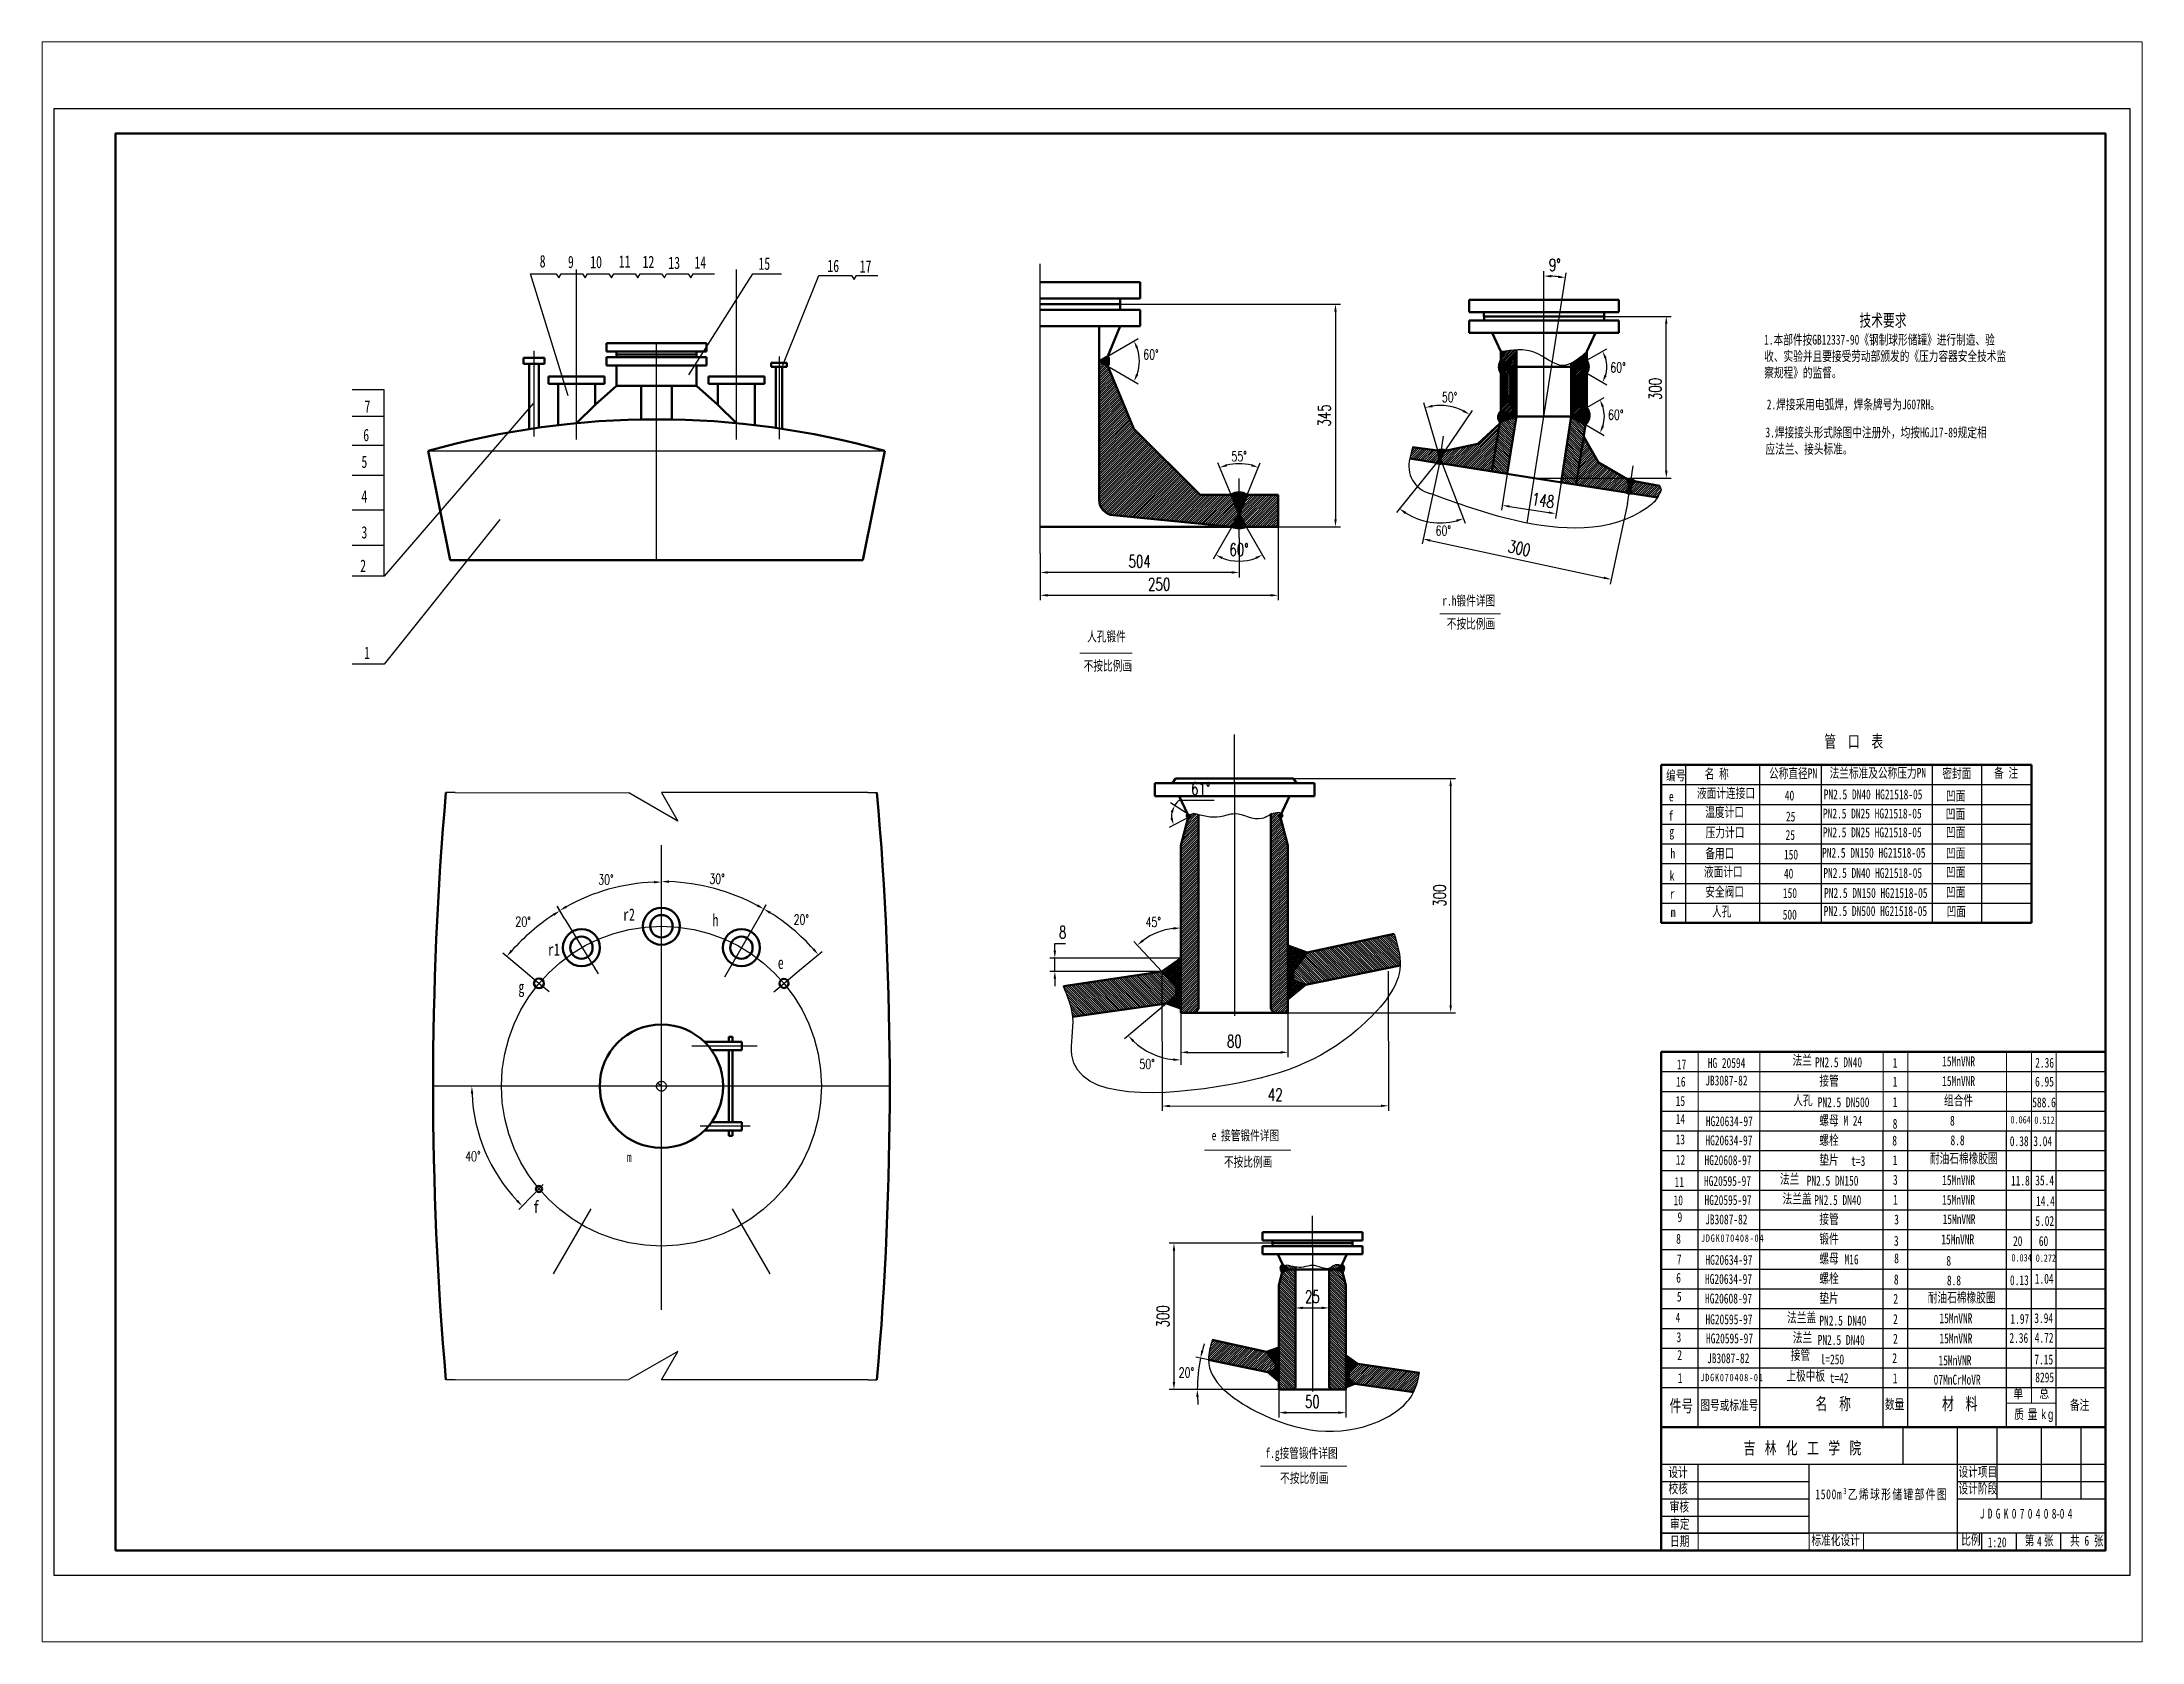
# Paper-space layout '布局1' of a CAD drawing. Header units: inches. Extents: x 1.05 to 9.45, y 0.8 to 7.2.
# The model-space entities are those that its viewports show. They can reach past a viewport. Long polylines and large blocks are cut down to what shows.
import ezdxf

# ---------------------------------------------------------------- set-up
doc = ezdxf.new("R2010")
doc.units = ezdxf.units.IN
doc.header["$MEASUREMENT"] = 0
doc.linetypes.add('DASHDOT', pattern=[25.4, 12.7, -6.35, 0, -6.35])
for name, color, linetype, lineweight in [('图层1', 180, 'Continuous', 50), ('文字', 7, 'Continuous', 18), ('轮廓线', 170, 'Continuous', 50)]:
    doc.layers.add(name, color=color, linetype=linetype, lineweight=lineweight)
doc.layers.add('图层2', color=240, linetype='Continuous')
doc.layers.add('图层3', color=90, linetype='DASHDOT')
doc.styles.add('技术说明', font='txt.shx', dxfattribs={"width": 0.7, "height": 5, "bigfont": 'gbcbig.shx'})
doc.styles.add('技术说明文字', font='txt.shx', dxfattribs={"width": 0.7, "height": 4})
doc.dimstyles.new('ISO-25', dxfattribs={"dimtxt": 2, "dimasz": 3, "dimexe": 2, "dimexo": 0, "dimgap": 2, "dimtad": 1, "dimtoh": 1, "dimtxsty": '技术说明', "dimcen": 0, "dimadec": 0, "dimazin": 0, "dimtfac": 1, "dimtmove": 0, "dimatfit": 3, "dimfxl": 0, "dimarcsym": 0})
doc.dimstyles.new('副本 ISO-25', dxfattribs={"dimtxt": 4, "dimasz": 3, "dimexe": 2, "dimexo": 0, "dimgap": 1, "dimtad": 2, "dimtih": 1, "dimtoh": 1, "dimdsep": 46, "dimtxsty": '技术说明文字', "dimcen": 0, "dimadec": 0, "dimazin": 0, "dimtfac": 1, "dimtmove": 0, "dimatfit": 3, "dimfxl": 0, "dimarcsym": 0})
pattern_1 = [(225, (1578.4389, 590.2623), (0.3367596, -0.3367596), []), (315, (1578.4389, 590.2623), (0.3367596, 0.3367596), [])]
pattern_2 = [(225, (1578.4389, 590.2623), (0.3367596, -0.3367596), [])]
pattern_3 = [(225, (-593.9749, -806.32711), (0.176776695, -0.176776695), []), (315, (-593.9749, -806.32711), (0.176776695, 0.176776695), [])]
pattern_4 = [(315, (-38.02476, 20.238), (0.176776695, 0.176776695), []), (45, (-38.02476, 20.238), (-0.176776695, 0.176776695), [])]
pattern_5 = [(45, (94.46492, -106.39585), (-0.1767767, 0.1767767), []), (135, (94.46492, -106.39585), (-0.1767767, -0.1767767), [])]

psp = doc.layouts.new('布局1')

msp = doc.modelspace()

# ---------------------------------------------------------------- texts
at = {"style": '技术说明'}
for s, insert, char_height, width, attachment_point in [('{\\fSimSun|b0|i0|c134|p2;8}', (196.77, 534.754), 5, 5.99021, 1), ('{\\fSimSun|b0|i0|c134|p2;9}', (208.219, 534.473), 5, 1.87646, 1), ('{\\fSimSun|b0|i0|c134|p2;10}', (217.24, 534.439), 5, 6.3442, 1), ('{\\fSimSun|b0|i0|c134|p2;11}', (228.831, 534.638), 5, 6.28444, 1), ('{\\fSimSun|b0|i0|c134|p2;12}', (238.441, 534.49), 5, 7.98, 1), ('{\\fSimSun|b0|i0|c134|p2;13}', (248.887, 534.117), 5, 7.18667, 1), ('{\\fSimSun|b0|i0|c134|p2;14}', (259.457, 534.242), 5, 6.09354, 1), ('{\\fSimSun|b0|i0|c134|p2;15}', (285.376, 533.78), 5, 5.49726, 1), ('{\\fSimSun|b0|i0|c134|p2;16}', (313.311, 532.878), 5, 8.06304, 1), ('{\\fSimSun|b0|i0|c134|p2;17}', (326.401, 532.672), 5, 8.91333, 1), ('{\\fSimSun|b0|i0|c134|p2;7}', (125.815, 475.88), 5, 3.76545, 1), ('{\\fSimSun|b0|i0|c134|p2;6}', (125.316, 464.36), 5, 3.51443, 1), ('{\\fSimSun|b0|i0|c134|p2;5}', (124.565, 453.536), 5, 3.26336, 1), ('{\\fSimSun|b0|i0|c134|p2;4}', (124.565, 439.488), 5, 5.52264, 1), ('{\\fSimSun|b0|i0|c134|p2;3}', (124.565, 424.938), 5, 4.26749, 1), ('{\\fSimSun|b0|i0|c134|p2;2}', (124.063, 411.391), 5, 5.27166, 1), ('{\\fSimSun|b0|i0|c134|p2;1}', (125.651, 376.171), 5, 10.20444, 1), ('{\\fSimSun|b0|i0|c134|p2;15}', (656.944, 194.081), 4, 7.8818, 1), ('{\\fSimSun|b0|i0|c134|p2;14}', (656.944, 186.811), 4, 7.4776, 1), ('{\\fSimSun|b0|i0|c134|p2;13}', (656.906, 178.527), 4, 9.78061, 1), ('{\\fSimSun|b0|i0|c134|p2;12}', (656.98, 170.243), 4, 9.60986, 1), ('{\\fSimSun|b0|i0|c134|p2;10}', (657.981, 151.851), 4, 9.60986, 5), ('{\\fSimSun|b0|i0|c134|p2;11}', (656.483, 161.301), 4, 9.60986, 1), ('{\\fSimSun|b0|i0|c134|p2;f}', (194.168, 151.674), 5, 8.56459, 1), ('{\\fSimSun|b0|i0|c134|p2;9}', (658.643, 145.001), 4, 9.77554, 5), ('{\\fSimSun|b0|i0|c134|p2;8}', (658.087, 136.235), 4, 10.43829, 5), ('{\\fSimSun|b0|i0|c134|p2;7}', (658.355, 127.934), 4, 10.10692, 5), ('{\\fSimSun|b0|i0|c134|p2;6}', (658.103, 120.442), 4, 7.7873, 5), ('{\\fSimSun|b0|i0|c134|p2;5}', (658.375, 112.825), 4, 9.77554, 5), ('{\\fSimSun|b0|i0|c134|p2;4}', (657.833, 104.381), 4, 10.10692, 5), ('{\\fSimSun|b0|i0|c134|p2;3}', (658.228, 96.384), 4, 9.44417, 5), ('{\\fSimSun|b0|i0|c134|p2;2}', (657.602, 91.223), 4, 10.43829, 1), ('{\\fSimSun|b0|i0|c134|p2;1}', (657.805, 81.826), 4, 9.60986, 1), ('{\\fSimSun|b0|i0|c134|p2;材  料}', (764.851, 71.951), 5, 29.47396, 1), ('{\\fSimSun|b0|i0|c134|p2;备注}', (816.61, 70.982), 4, 16.07326, 1), ('\\T1.4;{\\fSimSun|b0|i0|c134|p2;质量\\fArial|b0|i0|c0|p32;kg}', (794.037, 67.207), 4, 24.85756, 1), ('{\\fSimSun|b0|i0|c134|p2;\\T1.2;吉 林 化 工 学 院}', (684.398, 54.045), 5, 50.99774, 1), ('\\T1.15;{\\fSimSun|b0|i0|c134|p2;1500m 乙烯球形储罐部件图}', (713.519, 34.788), 4, 54.68053, 1)]:
    msp.add_mtext(s, dxfattribs=dict(at, insert=insert, char_height=char_height, width=width, attachment_point=attachment_point))
at = {"insert": (772.597, 16.326), "char_height": 4, "attachment_point": 1, "style": '技术说明'}
msp.add_mtext('{\\fSimSun|b0|i0|c134|p2;比例}', dxfattribs=at)
at = {"layer": '图层3', "attachment_point": 1, "style": '技术说明文字'}
for s, insert, char_height, width in [('{\\fSimSun|b0|i0|c134|p2;\\C0;8}', (768.052, 186.122), 4, 8.35301), ('{\\fSimSun|b0|i0|c134|p2;\\C0;8.8}', (768.261, 178.193), 4, 11.69421), ('{\\fSimSun|b0|i0|c134|p2;\\T1.2;\\C0;JDGK070408-04}', (667.198, 138.031), 3, 47.34414), ('{\\fSimSun|b0|i0|c134|p2;\\C0;8}', (766.59, 129.366), 4, 8.35301), ('{\\fSimSun|b0|i0|c134|p2;\\C0;8.8}', (766.799, 121.437), 4, 11.69421), ('{\\fSimSun|b0|i0|c134|p2;\\T1.2;\\C0;JDGK070408-01}', (666.936, 81.587), 3, 64.68), ('{\\fSimSun|b0|i0|c134|p2;\\C0;8295}', (802.592, 82.136), 4, 6.62625), ('{\\fSimSun|b0|i0|c134|p2;\\T0.85;\\C0;J D G K 0 7 0 4 0 8-0 4}', (780.109, 26.936), 4, 47.34414), ('{\\fSimSun|b0|i0|c134|p2;\\C0;4}', (803.291, 15.725), 4, 2.79332)]:
    msp.add_mtext(s, dxfattribs=dict(at, insert=insert, char_height=char_height, width=width))
at = {"layer": '文字', "attachment_point": 1}
for s, insert, char_height, width, style in [('{\\fSimSun|b0|i0|c134|p2;              \\H1.25x;     技术要求\\P\\H0.8x;1.本部件按GB12337-90《钢制球形储罐》进行制造、验收、实验并且要接受劳动部颁发的《压力容器安全技术监察规程》的监督。}', (692.782, 510.822), 4, 98.6637, '技术说明'), ('{\\fSimSun|b0|i0|c134|p2;2.焊接采用电弧焊，焊条牌号为J607RH。}', (693.829, 476.27), 4, 95.851, '技术说明'), ('\\pt112;{\\fSimSun|b0|i0|c134|p2;3.焊接接头形式除图中注册外，均按HGJ17-89规定相应法兰、接头标准。}', (693.301, 464.923), 4, 92.94642, '技术说明'), ('{\\fSimSun|b0|i0|c134|p2;r.h\\fSimSun|b0|i0|c134|p54;锻件详图}', (562.425, 396.787), 4, 40.63747, '技术说明文字'), ('\\pt4,8,28;{\\fSimSun|b0|i0|c134|p54;人孔锻件}', (418.533, 382.293), 4, 40.82364, '技术说明文字'), ('\\pt16;{\\fSimSun|b0|i0|c134|p54;不按比例画}', (564.215, 387.429), 4, 20.75111, '技术说明文字'), ('\\pt16;{\\fSimSun|b0|i0|c134|p54;不按比例画}', (417.121, 370.412), 4, 20.75111, '技术说明文字'), ('{\\fSimSun|b0|i0|c134|p2;管  口  表}', (717.139, 340.237), 5, 42.07382, '技术说明'), ('{\\fSimSun|b0|i0|c134|p2;编号}', (653.068, 325.952), 4, 7.9318, '技术说明'), ('{\\fSimSun|b0|i0|c134|p2;名 称}', (668.69, 326.644), 4, 20.57268, '技术说明'), ('{\\fSimSun|b0|i0|c134|p2;公称直径PN}', (694.751, 326.843), 4, 20.90616, '技术说明'), ('{\\fSimSun|b0|i0|c134|p2;法兰标准及公称压力PN}', (719.267, 327.015), 4, 41.39038, '技术说明'), ('{\\fSimSun|b0|i0|c134|p2;密封面}', (764.933, 326.839), 4, 21.84, '技术说明'), ('{\\fSimSun|b0|i0|c134|p2;备 注}', (785.906, 327.01), 4, 13.88656, '技术说明'), ('{\\fSimSun|b0|i0|c134|p2;e}', (654.211, 317.468), 4, 2.53495, '技术说明文字'), ('{\\fSimSun|b0|i0|c134|p2;液面计连接口}', (665.559, 318.829), 4, 24.04267, '技术说明'), ('{\\fSimSun|b0|i0|c134|p2;40}', (701.143, 317.823), 4, 10.5805, '技术说明'), ('{\\fSimSun|b0|i0|c134|p2;PN2.5 DN40 HG21518-05}', (716.893, 318.288), 4, 51.02877, '技术说明'), ('{\\fSimSun|b0|i0|c134|p2;凹面}', (766.471, 317.7), 4, 8.28, '技术说明'), ('{\\fSimSun|b0|i0|c134|p2;f}', (654.074, 309.627), 4, 3.30898, '技术说明文字'), ('{\\fSimSun|b0|i0|c134|p2;温度计口}', (668.91, 311.116), 4, 16.43333, '技术说明'), ('{\\fSimSun|b0|i0|c134|p2;25}', (701.594, 309.322), 4, 5.50306, '技术说明'), ('{\\fSimSun|b0|i0|c134|p2;PN2.5 DN25 HG21518-05}', (716.582, 310.529), 4, 51.02877, '技术说明'), ('{\\fSimSun|b0|i0|c134|p2;凹面}', (766.362, 310.386), 4, 8.28, '技术说明'), ('{\\fSimSun|b0|i0|c134|p2;g}', (654.413, 303.268), 4, 2.71506, '技术说明文字'), ('{\\fSimSun|b0|i0|c134|p2;压力计口}', (669.08, 302.899), 4, 16.26667, '技术说明'), ('{\\fSimSun|b0|i0|c134|p2;25}', (701.448, 301.852), 4, 5.50306, '技术说明'), ('{\\fSimSun|b0|i0|c134|p2;PN2.5 DN25 HG21518-05}', (716.582, 302.908), 4, 51.02877, '技术说明'), ('{\\fSimSun|b0|i0|c134|p2;凹面}', (766.471, 302.936), 4, 8.28, '技术说明'), ('{\\fSimSun|b0|i0|c134|p2;h}', (654.838, 294.365), 4, 2.46053, '技术说明文字'), ('{\\fSimSun|b0|i0|c134|p2;备用口}', (668.91, 294.421), 4, 13.04445, '技术说明'), ('{\\fSimSun|b0|i0|c134|p2;150}', (700.793, 293.912), 4, 7.796, '技术说明'), ('{\\fSimSun|b0|i0|c134|p2;PN2.5 DN150 HG21518-05}', (716.221, 294.637), 4, 52.15459, '技术说明'), ('{\\fSimSun|b0|i0|c134|p2;凹面}', (766.471, 294.537), 4, 8.28, '技术说明'), ('{\\fSimSun|b0|i0|c134|p2;k}', (654.513, 285.368), 4, 3.29105, '技术说明文字'), ('{\\fSimSun|b0|i0|c134|p54;液面计口}', (668.378, 286.942), 4, 18.7936, '技术说明文字'), ('{\\fSimSun|b0|i0|c134|p2;40}', (700.772, 286.213), 4, 10.5805, '技术说明'), ('{\\fSimSun|b0|i0|c134|p2;PN2.5 DN40 HG21518-05}', (716.735, 286.466), 4, 51.02877, '技术说明'), ('{\\fSimSun|b0|i0|c134|p2;凹面}', (766.471, 286.82), 4, 8.28, '技术说明'), ('{\\fSimSun|b0|i0|c134|p2;r}', (654.599, 278.005), 4, 3.99465, '技术说明文字'), ('{\\fSimSun|b0|i0|c134|p54;安全阀口}', (668.927, 278.847), 4, 15.94133, '技术说明文字'), ('{\\fSimSun|b0|i0|c134|p2;150}', (700.362, 278.322), 4, 10.5805, '技术说明'), ('{\\fSimSun|b0|i0|c134|p2;PN2.5 DN150 HG21518-05}', (717.041, 278.37), 4, 51.02877, '技术说明'), ('{\\fSimSun|b0|i0|c134|p2;凹面}', (766.471, 278.713), 4, 8.28, '技术说明'), ('{\\fSimSun|b0|i0|c134|p2;r2}', (230.585, 270.106), 5, 6.03448, '技术说明'), ('{\\fSimSun|b0|i0|c134|p2;h}', (266.768, 267.868), 5, 2.94031, '技术说明'), ('{\\fSimSun|b0|i0|c134|p2;m}', (654.926, 270.602), 4, 2.79991, '技术说明文字'), ('{\\fSimSun|b0|i0|c134|p2;人孔}', (671.66, 270.897), 4, 13.6242, '技术说明'), ('{\\fSimSun|b0|i0|c134|p2;500}', (700.288, 269.585), 4, 6.05231, '技术说明'), ('{\\fSimSun|b0|i0|c134|p2;PN2.5 DN500 HG21518-05}', (716.888, 271.037), 4, 51.02877, '技术说明'), ('{\\fSimSun|b0|i0|c134|p2;凹面}', (766.654, 270.86), 4, 8.28, '技术说明'), ('{\\fSimSun|b0|i0|c134|p2;r1}', (200.144, 255.933), 5, 4.9, '技术说明'), ('{\\fSimSun|b0|i0|c134|p2;e}', (293.231, 250.583), 5, 6.91838, '技术说明'), ('{\\fSimSun|b0|i0|c134|p2;g}', (188.188, 240.802), 5, 3.45919, '技术说明'), ('{\\fSimSun|b0|i0|c134|p2;17}', (657.429, 208.899), 4, 5.50321, '技术说明文字'), ('{\\fSimSun|b0|i0|c134|p2;HG 20594}', (669.924, 209.502), 4, 29.72978, '技术说明文字'), ('{\\fSimSun|b0|i0|c134|p54;法兰}', (704.264, 210.629), 4, 12.67517, '技术说明文字'), ('{\\fSimSun|b0|i0|c134|p2;PN2.5 DN40}', (713.391, 209.778), 4, 26.47556, '技术说明文字'), ('{\\fSimSun|b0|i0|c134|p2;1}', (744.836, 209.539), 4, 2.48589, '技术说明文字'), ('{\\fSimSun|b0|i0|c134|p2;15MnVNR}', (764.872, 210.173), 4, 20.56727, '技术说明文字'), ('{\\fSimSun|b0|i0|c134|p2;2.36}', (802.56, 209.587), 4, 14.06, '技术说明文字'), ('{\\fSimSun|b0|i0|c134|p2;16}', (657.13, 201.892), 4, 5.20593, '技术说明文字'), ('{\\fSimSun|b0|i0|c134|p2;JB3087-82}', (668.91, 202.392), 4, 17.09388, '技术说明文字'), ('{\\fSimSun|b0|i0|c134|p54;接管}', (715.124, 202.296), 4, 12.22762, '技术说明文字'), ('{\\fSimSun|b0|i0|c134|p2;1}', (744.836, 201.92), 4, 2.48589, '技术说明文字'), ('{\\fSimSun|b0|i0|c134|p2;15MnVNR}', (764.872, 202.182), 4, 20.56727, '技术说明文字'), ('\\pt4;{\\fSimSun|b0|i0|c134|p2;6.95}', (802.516, 201.949), 4, 9.69333, '技术说明文字'), ('{\\fSimSun|b0|i0|c134|p54;人孔}', (704.547, 194.395), 4, 9.71796, '技术说明文字'), ('{\\fSimSun|b0|i0|c134|p2;PN2.5 DN500}', (714.46, 193.586), 4, 31.94489, '技术说明文字'), ('{\\fSimSun|b0|i0|c134|p2;1}', (744.836, 193.64), 4, 2.48589, '技术说明文字'), ('{\\fSimSun|b0|i0|c134|p2;组合件}', (765.602, 194.381), 4, 15.70725, '技术说明文字'), ('{\\fSimSun|b0|i0|c134|p2;588.6}', (801.366, 193.544), 4, 12.90333, '技术说明文字'), ('\\pt16;{\\fSimSun|b0|i0|c134|p2;e \\fSimSun|b0|i0|c134|p54;接管锻件详图}', (468.972, 180.159), 4, 49.94433, '技术说明文字'), ('{\\fSimSun|b0|i0|c134|p2;HG20634-97}', (669.125, 185.898), 4, 14.43819, '技术说明文字'), ('{\\fSimSun|b0|i0|c134|p54;螺母}', (715.124, 186.296), 4, 8.49806, '技术说明文字'), ('{\\fSimSun|b0|i0|c134|p54;螺栓}', (715.124, 178.296), 4, 11.45776, '技术说明文字'), ('{\\fSimSun|b0|i0|c134|p2;M 24}', (724.867, 186.108), 4, 9.45426, '技术说明文字'), ('{\\fSimSun|b0|i0|c134|p2;8}', (744.836, 184.862), 4, 1.98871, '技术说明文字'), ('{\\fSimSun|b0|i0|c134|p2;0.064}', (792.554, 185.994), 3, 5.85935, '技术说明文字'), ('{\\fSimSun|b0|i0|c134|p2;0.512}', (802.229, 185.858), 3, 7.22199, '技术说明文字'), ('{\\fSimSun|b0|i0|c134|p2;m}', (232.082, 171.321), 4, 7.75597, '技术说明文字'), ('{\\fSimSun|b0|i0|c134|p2;HG20608-97}', (668.618, 170.118), 4, 16.76692, '技术说明文字'), ('{\\fSimSun|b0|i0|c134|p2;HG20634-97}', (668.97, 178.142), 4, 14.43819, '技术说明文字'), ('{\\fSimSun|b0|i0|c134|p54;垫片}', (715.124, 170.296), 4, 15.70119, '技术说明文字'), ('{\\fSimSun|b0|i0|c134|p2;8}', (744.671, 178.072), 4, 1.98871, '技术说明文字'), ('{\\fSimSun|b0|i0|c134|p54;耐油石棉橡胶圈}', (759.926, 170.867), 4, 28.78909, '技术说明文字'), ('{\\fSimSun|b0|i0|c134|p2;0.38 3.04}', (792.272, 177.816), 4, 21.25719, '技术说明文字'), ('{\\fSimSun|b0|i0|c134|p54;不按比例画}', (473.948, 169.449), 4, 21.00373, '技术说明文字'), ('{\\fSimSun|b0|i0|c134|p2;HG20595-97}', (668.403, 161.691), 4, 16.57588, '技术说明文字'), ('{\\fSimSun|b0|i0|c134|p54;法兰}', (699.163, 162.514), 4, 18.12601, '技术说明文字'), ('{\\fSimSun|b0|i0|c134|p2;PN2.5 DN150}', (710.015, 161.802), 4, 31.94489, '技术说明文字'), ('{\\fSimSun|b0|i0|c134|p2;t=3}', (728.025, 169.792), 4, 7.76103, '技术说明文字'), ('{\\fSimSun|b0|i0|c134|p2;3}', (744.947, 162.158), 4, 3.23605, '技术说明文字'), ('{\\fSimSun|b0|i0|c134|p2;1}', (744.836, 170.122), 4, 2.48589, '技术说明文字'), ('{\\fSimSun|b0|i0|c134|p2;15MnVNR}', (764.872, 162.024), 4, 20.56727, '技术说明文字'), ('{\\fSimSun|b0|i0|c134|p2;11.8}', (792.742, 161.853), 4, 8.70613, '技术说明文字'), ('{\\fSimSun|b0|i0|c134|p2;35.4}', (802.57, 161.93), 4, 11.8944, '技术说明文字'), ('{\\fSimSun|b0|i0|c134|p2;HG20595-97}', (668.624, 153.962), 4, 16.57588, '技术说明文字'), ('{\\fSimSun|b0|i0|c134|p54;法兰盖}', (700.241, 154.567), 4, 20.55083, '技术说明文字'), ('{\\fSimSun|b0|i0|c134|p2;PN2.5 DN40}', (713.057, 153.948), 4, 26.47556, '技术说明文字'), ('{\\fSimSun|b0|i0|c134|p2;1}', (745.002, 154.058), 4, 2.48589, '技术说明文字'), ('{\\fSimSun|b0|i0|c134|p2;15MnVNR}', (764.872, 154.033), 4, 20.56727, '技术说明文字'), ('{\\fSimSun|b0|i0|c134|p2;14.4}', (802.889, 153.534), 4, 10.65244, '技术说明文字'), ('{\\fSimSun|b0|i0|c134|p2;JB3087-82}', (668.865, 146.127), 4, 17.09388, '技术说明文字'), ('{\\fSimSun|b0|i0|c134|p54;接管}', (715.124, 146.296), 4, 16.6105, '技术说明文字'), ('{\\fSimSun|b0|i0|c134|p2;3}', (745.444, 146.094), 4, 3.23605, '技术说明文字'), ('{\\fSimSun|b0|i0|c134|p2;15MnVNR}', (765.054, 146.224), 4, 20.56727, '技术说明文字'), ('{\\fSimSun|b0|i0|c134|p2;5.02}', (802.607, 145.511), 4, 11.21436, '技术说明文字'), ('{\\fSimSun|b0|i0|c134|p54;锻件}', (715.124, 138.296), 4, 21.46013, '技术说明文字'), ('{\\fSimSun|b0|i0|c134|p2;3}', (745.34, 137.435), 4, 3.23605, '技术说明文字'), ('{\\fSimSun|b0|i0|c134|p2;15MnVNR}', (764.509, 138.052), 4, 20.56727, '技术说明文字'), ('{\\fSimSun|b0|i0|c134|p2;20}', (793.574, 137.367), 4, 8.14, '技术说明文字'), ('{\\fSimSun|b0|i0|c134|p2;60}', (804.032, 137.367), 4, 5.15939, '技术说明文字'), ('{\\fSimSun|b0|i0|c134|p2;HG20634-97}', (668.97, 129.744), 4, 14.43819, '技术说明文字'), ('{\\fSimSun|b0|i0|c134|p54;螺母}', (715.124, 130.296), 4, 50, '技术说明文字'), ('{\\fSimSun|b0|i0|c134|p2;M16}', (725.33, 129.934), 4, 7.6577, '技术说明文字'), ('{\\fSimSun|b0|i0|c134|p2;8}', (745.444, 130.342), 4, 2.19217, '技术说明文字'), ('{\\fSimSun|b0|i0|c134|p2;0.034}', (792.94, 130.088), 3, 6.9864, '技术说明文字'), ('{\\fSimSun|b0|i0|c134|p2;0.272}', (802.774, 129.965), 3, 6.74126, '技术说明文字'), ('{\\fSimSun|b0|i0|c134|p2;HG20634-97}', (668.815, 121.988), 4, 14.43819, '技术说明文字'), ('{\\fSimSun|b0|i0|c134|p54;螺栓}', (715.124, 122.296), 4, 50, '技术说明文字'), ('{\\fSimSun|b0|i0|c134|p2;8}', (745.34, 121.787), 4, 2.19217, '技术说明文字'), ('{\\fSimSun|b0|i0|c134|p2;0.13}', (792.341, 121.507), 4, 6.37355, '技术说明文字'), ('{\\fSimSun|b0|i0|c134|p2;1.04}', (802.391, 122.119), 4, 6.86382, '技术说明文字'), ('{\\fSimSun|b0|i0|c134|p2;HG20608-97}', (668.815, 114.077), 4, 16.76692, '技术说明文字'), ('{\\fSimSun|b0|i0|c134|p54;垫片}', (715.124, 114.296), 4, 50, '技术说明文字'), ('{\\fSimSun|b0|i0|c134|p2;2}', (745.091, 113.968), 4, 4.49877, '技术说明文字'), ('{\\fSimSun|b0|i0|c134|p54;耐油石棉橡胶圈}', (759.054, 114.496), 4, 28.78909, '技术说明文字'), ('{\\fSimSun|b0|i0|c134|p2;HG20595-97}', (668.992, 105.65), 4, 16.57588, '技术说明文字'), ('{\\fSimSun|b0|i0|c134|p2;法兰盖}', (702.049, 106.383), 4, 50, '技术说明文字'), ('{\\fSimSun|b0|i0|c134|p2;PN2.5 DN40}', (715.124, 105.141), 4, 26.47556, '技术说明文字'), ('{\\fSimSun|b0|i0|c134|p2;2}', (744.986, 105.727), 4, 4.49877, '技术说明文字'), ('{\\fSimSun|b0|i0|c134|p2;15MnVNR}', (763.782, 106.089), 4, 20.56727, '技术说明文字'), ('{\\fSimSun|b0|i0|c134|p2;1.97}', (792.528, 105.84), 4, 10.93867, '技术说明文字'), ('{\\fSimSun|b0|i0|c134|p2;3.94}', (802.194, 106.143), 4, 9.95556, '技术说明文字'), ('{\\fSimSun|b0|i0|c134|p2;HG20595-97}', (669.213, 97.921), 4, 16.57588, '技术说明文字'), ('{\\fSimSun|b0|i0|c134|p54;法兰}', (704.378, 98.296), 4, 10.27954, '技术说明文字'), ('{\\fSimSun|b0|i0|c134|p2;PN2.5 DN40}', (714.455, 97.293), 4, 26.47556, '技术说明文字'), ('{\\fSimSun|b0|i0|c134|p2;2}', (744.986, 97.798), 4, 4.49877, '技术说明文字'), ('{\\fSimSun|b0|i0|c134|p2;15MnVNR}', (763.782, 97.916), 4, 20.56727, '技术说明文字'), ('{\\fSimSun|b0|i0|c134|p2;2.36}', (792.117, 98.115), 4, 14.06, '技术说明文字'), ('{\\fSimSun|b0|i0|c134|p2;4.72}', (802.366, 98.196), 4, 12.91733, '技术说明文字'), ('{\\fSimSun|b0|i0|c134|p2;JB3087-82}', (669.649, 89.891), 4, 17.09388, '技术说明文字'), ('{\\fSimSun|b0|i0|c134|p2;接管}', (703.569, 91.24), 4, 50, '技术说明'), ('{\\fSimSun|b0|i0|c134|p2;l=250}', (715.637, 89.416), 4, 16.16533, '技术说明文字'), ('{\\fSimSun|b0|i0|c134|p2;2}', (744.673, 89.975), 4, 4.49877, '技术说明文字'), ('\\pt12;{\\fSimSun|b0|i0|c134|p2;15MnVNR}', (763.418, 89.018), 4, 20.56727, '技术说明文字'), ('{\\fSimSun|b0|i0|c134|p2;7.15}', (802.217, 89.388), 4, 9.184, '技术说明文字'), ('{\\fSimSun|b0|i0|c134|p2;上极中板}', (701.769, 82.8), 4, 25, '技术说明'), ('{\\fSimSun|b0|i0|c134|p2;t=42}', (719.342, 81.877), 4, 15.81689, '技术说明文字'), ('{\\fSimSun|b0|i0|c134|p2;1}', (744.893, 81.768), 4, 2.81685, '技术说明文字'), ('\\pt12;{\\fSimSun|b0|i0|c134|p2;07MnCrMoVR}', (761.419, 81.209), 4, 21.44407, '技术说明文字'), ('{\\fSimSun|b0|i0|c134|p2;件号}', (654.446, 71.099), 5, 16.8, '技术说明'), ('{\\fSimSun|b0|i0|c134|p2;图号或标准号}', (666.908, 70.887), 4, 24.01123, '技术说明'), ('{\\fSimSun|b0|i0|c134|p2;名  称}', (713.605, 71.938), 5, 16.8, '技术说明'), ('{\\fSimSun|b0|i0|c134|p2;数量}', (741.696, 71.28), 4, 16.8, '技术说明'), ('{\\fSimSun|b0|i0|c134|p2;单}', (793.713, 75.61), 4, 6.73598, '技术说明文字'), ('{\\fSimSun|b0|i0|c134|p2;总}', (804.243, 75.687), 4, 6.81341, '技术说明文字'), ('{\\fSimSun|b0|i0|c134|p2;f.g接管锻件详图}', (490.779, 51.497), 4, 39.49016, '技术说明文字'), ('{\\fSimSun|b0|i0|c134|p2;设计}', (653.967, 43.744), 4, 16.8, '技术说明'), ('{\\fSimSun|b0|i0|c134|p2;设计项目}', (771.484, 43.915), 4, 15.76667, '技术说明'), ('{\\fSimSun|b0|i0|c134|p54;不按比例画}', (496.704, 41.388), 4, 21.00373, '技术说明文字'), ('{\\fSimSun|b0|i0|c134|p2;校核}', (654.027, 37.193), 4, 16.8, '技术说明'), ('{\\fSimSun|b0|i0|c134|p2;3}', (724.773, 35.359), 2.5, 4.48815, '技术说明文字'), ('{\\fSimSun|b0|i0|c134|p2;设计阶段}', (771.507, 37.13), 4, 25.26222, '技术说明'), ('{\\fSimSun|b0|i0|c134|p2;审核}', (654.502, 29.799), 4, 10.26065, '技术说明'), ('{\\fSimSun|b0|i0|c134|p2;审定}', (654.669, 22.807), 4, 10.26133, '技术说明'), ('{\\fSimSun|b0|i0|c134|p2;日期}', (654.655, 15.828), 4, 13.28344, '技术说明'), ('{\\fSimSun|b0|i0|c134|p2;标准化设计}', (711.928, 16.204), 4, 21.32267, '技术说明'), ('{\\fSimSun|b0|i0|c134|p2;1:20}', (783.351, 15.333), 4, 10.09446, '技术说明文字'), ('{\\fSimSun|b0|i0|c134|p2;第  张}', (798.335, 16.101), 4, 17.26044, '技术说明'), ('{\\fSimSun|b0|i0|c134|p2;共 6 张}', (816.686, 16.005), 4, 16.92727, '技术说明')]:
    msp.add_mtext(s, dxfattribs=dict(at, insert=insert, char_height=char_height, width=width, style=style))

# ---------------------------------------------------------------- blocks, each defined once
blk = doc.blocks.new('*D1')
at = {"color": 0, "lineweight": -2}
for p, q in [((495.91, 424.71), (495.91, 394.92)), ((399.51, 413.82), (399.51, 394.92)), ((402.51, 396.92), (492.91, 396.92))]:
    blk.add_line(p, q, dxfattribs=at)
at = {"color": 0}
for points in [[(402.51, 397.42), (402.51, 396.42), (399.51, 396.92)], [(492.91, 397.42), (492.91, 396.42), (495.91, 396.92)]]:
    blk.add_solid(points, dxfattribs=at)
at = {"layer": 'Defpoints', "color": 0}
for p in [(495.91, 424.71), (399.51, 413.82), (495.91, 396.92)]:
    blk.add_point(p, dxfattribs=at)
at = {"color": 0, "insert": (447.71, 401.42), "char_height": 5, "attachment_point": 5, "style": '技术说明'}
blk.add_mtext('250', dxfattribs=at)
blk = doc.blocks.new('*D2')
at = {"color": 0, "lineweight": -2}
for p, q in [((431.97, 514.85), (521.13, 514.85)), ((519.13, 511.85), (519.13, 427.71)), ((495.91, 424.71), (521.13, 424.71))]:
    blk.add_line(p, q, dxfattribs=at)
at = {"color": 0}
for points in [[(518.63, 511.85), (519.63, 511.85), (519.13, 514.85)], [(518.63, 427.71), (519.63, 427.71), (519.13, 424.71)]]:
    blk.add_solid(points, dxfattribs=at)
at = {"layer": 'Defpoints', "color": 0}
for p in [(431.97, 514.85), (495.91, 424.71), (519.13, 424.71)]:
    blk.add_point(p, dxfattribs=at)
at = {"color": 0, "insert": (514.63, 469.78), "char_height": 5, "attachment_point": 5, "rotation": 90, "style": '技术说明'}
blk.add_mtext('345', dxfattribs=at)
blk = doc.blocks.new('*D3')
at = {"color": 0, "lineweight": -2}
for p, q in [((477.16, 424.71), (469.59, 411.59)), ((483, 424.71), (490.57, 411.59))]:
    blk.add_line(p, q, dxfattribs=at)
blk.add_arc((480.08, 429.76), 18.98, 249.06536, 290.93464, dxfattribs=at)
at = {"color": 0}
for points in [[(473.09, 411.58), (473.52, 412.48), (470.59, 413.32)], [(486.65, 412.48), (487.08, 411.58), (489.57, 413.32)]]:
    blk.add_solid(points, dxfattribs=at)
at = {"layer": 'Defpoints', "color": 0}
for p in [(480.08, 429.76), (480.08, 429.76), (477.16, 424.71), (483, 424.71), (483.38, 411.07)]:
    blk.add_point(p, dxfattribs=at)
at = {"color": 0, "insert": (480.07, 415.42), "char_height": 5, "attachment_point": 5, "rotation": 359.93222, "style": '技术说明'}
blk.add_mtext('60°', dxfattribs=at)
blk = doc.blocks.new('*D4')
at = {"layer": 'Defpoints', "color": 0}
for p in [(426.96, 493.81), (423.43, 491.78), (423.43, 491.78), (426.96, 489.74), (439.45, 488.95)]:
    blk.add_point(p, dxfattribs=at)
at = {"layer": '文字', "color": 0, "lineweight": -2}
for p, q in [((426.96, 493.81), (439.25, 500.91)), ((426.96, 489.74), (439.25, 482.64))]:
    blk.add_line(p, q, dxfattribs=at)
blk.add_arc((423.43, 491.78), 16.27, 340.58129, 19.41871, dxfattribs=at)
at = {"layer": '文字', "color": 0}
for points in [[(438.32, 496.98), (439.23, 497.39), (437.52, 499.91)], [(439.23, 486.16), (438.32, 486.58), (437.52, 483.64)]]:
    blk.add_solid(points, dxfattribs=at)
at = {"layer": '文字', "color": 0, "insert": (444.37, 494.47), "char_height": 4, "attachment_point": 5, "style": '技术说明文字'}
blk.add_mtext('60°', dxfattribs=at)
blk = doc.blocks.new('*D5')
at = {"color": 0, "lineweight": -2}
for p, q in [((480.08, 420.18), (480.08, 404.19)), ((399.51, 413.82), (399.51, 404.19)), ((477.08, 406.19), (402.51, 406.19))]:
    blk.add_line(p, q, dxfattribs=at)
at = {"color": 0}
for points in [[(402.51, 406.69), (402.51, 405.69), (399.51, 406.19)], [(477.08, 406.69), (477.08, 405.69), (480.08, 406.19)]]:
    blk.add_solid(points, dxfattribs=at)
at = {"layer": 'Defpoints', "color": 0}
for p in [(480.08, 420.18), (399.51, 413.82), (399.51, 406.19)]:
    blk.add_point(p, dxfattribs=at)
at = {"color": 0, "insert": (439.79, 410.69), "char_height": 5, "attachment_point": 5, "style": '技术说明'}
blk.add_mtext('504', dxfattribs=at)
blk = doc.blocks.new('*D6')
at = {"color": 0, "lineweight": -2}
for p, q in [((627.96, 509.91), (655.13, 509.91)), ((653.13, 447.42), (653.13, 506.91)), ((599.62, 444.42), (655.13, 444.42))]:
    blk.add_line(p, q, dxfattribs=at)
at = {"color": 0}
for points in [[(652.63, 506.91), (653.63, 506.91), (653.13, 509.91)], [(652.63, 447.42), (653.63, 447.42), (653.13, 444.42)]]:
    blk.add_solid(points, dxfattribs=at)
at = {"layer": 'Defpoints', "color": 0}
for p in [(627.96, 509.91), (653.13, 509.91), (599.62, 444.42)]:
    blk.add_point(p, dxfattribs=at)
at = {"color": 0, "insert": (648.63, 480.51), "char_height": 5, "attachment_point": 5, "rotation": 90, "style": '技术说明'}
blk.add_mtext('300', dxfattribs=at)
blk = doc.blocks.new('*D7')
at = {"color": 0, "lineweight": -2}
for p, q in [((560.55, 455.64), (554.94, 474.88)), ((563.6, 455.49), (574.58, 471.83))]:
    blk.add_line(p, q, dxfattribs=at)
blk.add_arc((561.5, 452.37), 21.45, 64.11917, 98.23417, dxfattribs=at)
at = {"color": 0}
for points in [[(558.53, 473.11), (558.32, 474.09), (555.5, 472.96)], [(571.11, 472.1), (570.61, 471.23), (573.46, 470.17)]]:
    blk.add_solid(points, dxfattribs=at)
at = {"layer": 'Defpoints', "color": 0}
for p in [(567.84, 472.86), (560.55, 455.64), (561.31, 453.02), (561.81, 452.83), (563.6, 455.49)]:
    blk.add_point(p, dxfattribs=at)
at = {"color": 0, "insert": (565.35, 477.18), "char_height": 4, "attachment_point": 5, "style": '技术说明文字'}
blk.add_mtext('50°', dxfattribs=at)
blk = doc.blocks.new('*D8')
at = {"color": 0, "lineweight": -2}
for p, q in [((560.06, 450.61), (543.85, 430.48)), ((562.34, 450.26), (571.68, 426.16))]:
    blk.add_line(p, q, dxfattribs=at)
blk.add_arc((561.51, 452.41), 26.16, 237.75145, 284.60188, dxfattribs=at)
at = {"color": 0}
for points in [[(547.26, 429.88), (547.84, 430.7), (545.11, 432.03)], [(567.95, 427.58), (568.26, 426.62), (570.96, 428.02)]]:
    blk.add_solid(points, dxfattribs=at)
at = {"layer": 'Defpoints', "color": 0}
for p in [(561.15, 451.97), (561.71, 451.88), (560.06, 450.61), (562.34, 450.26), (553.07, 427.65)]:
    blk.add_point(p, dxfattribs=at)
at = {"color": 0, "insert": (562.79, 423.09), "char_height": 4, "attachment_point": 5, "style": '技术说明文字'}
blk.add_mtext('60°', dxfattribs=at)
blk = doc.blocks.new('*D9')
at = {"color": 0, "lineweight": -2}
for p, q in [((561.2, 450.43), (554.18, 417.82)), ((637.35, 434.05), (630.33, 401.43)), ((557.54, 419.14), (627.82, 404.02))]:
    blk.add_line(p, q, dxfattribs=at)
at = {"color": 0}
for points in [[(557.64, 419.63), (557.43, 418.65), (554.6, 419.77)], [(627.93, 404.51), (627.71, 403.53), (630.75, 403.39)]]:
    blk.add_solid(points, dxfattribs=at)
at = {"layer": 'Defpoints', "color": 0}
for p in [(561.2, 450.43), (637.35, 434.05), (630.75, 403.39)]:
    blk.add_point(p, dxfattribs=at)
at = {"color": 0, "insert": (593.62, 415.98), "char_height": 5, "attachment_point": 5, "rotation": 347.85571, "style": '技术说明'}
blk.add_mtext('300', dxfattribs=at)
blk = doc.blocks.new('*D10')
at = {"color": 0, "lineweight": -2}
for p, q in [((620.93, 473.03), (627.97, 477.1)), ((620.41, 466.05), (627.97, 461.68))]:
    blk.add_line(p, q, dxfattribs=at)
blk.add_arc((614.63, 469.39), 13.41, 342.84221, 17.15779, dxfattribs=at)
at = {"color": 0}
for points in [[(626.98, 473.15), (627.9, 473.55), (626.24, 476.1)], [(627.9, 465.23), (626.98, 465.63), (626.24, 462.68)]]:
    blk.add_solid(points, dxfattribs=at)
at = {"layer": 'Defpoints', "color": 0}
for p in [(614.63, 469.39), (614.63, 469.39), (620.93, 473.03), (620.41, 466.05), (627.84, 467.06)]:
    blk.add_point(p, dxfattribs=at)
at = {"color": 0, "insert": (632.63, 470.05), "char_height": 4, "attachment_point": 5, "style": '技术说明文字'}
blk.add_mtext('60°', dxfattribs=at)
blk = doc.blocks.new('*D11')
at = {"color": 0, "lineweight": -2}
for p, q in [((620.93, 492.12), (629.05, 496.81)), ((620.93, 486.9), (629.05, 482.21))]:
    blk.add_line(p, q, dxfattribs=at)
blk.add_arc((616.4, 489.51), 12.61, 343.66568, 16.33432, dxfattribs=at)
at = {"color": 0}
for points in [[(628.04, 492.86), (628.96, 493.25), (627.32, 495.81)], [(628.96, 485.77), (628.04, 486.16), (627.32, 483.21)]]:
    blk.add_solid(points, dxfattribs=at)
at = {"layer": 'Defpoints', "color": 0}
for p in [(616.4, 489.51), (616.4, 489.51), (620.93, 492.12), (620.93, 486.9), (628.82, 491.7)]:
    blk.add_point(p, dxfattribs=at)
at = {"color": 0, "insert": (633.56, 489.21), "char_height": 4, "attachment_point": 5, "style": '技术说明文字'}
blk.add_mtext('60°', dxfattribs=at)
blk = doc.blocks.new('*D12')
at = {"color": 0, "lineweight": -2}
for p, q in [((588.71, 446.13), (586.4, 431.42)), ((610.52, 442.71), (608.22, 428)), ((589.68, 432.93), (605.57, 430.44))]:
    blk.add_line(p, q, dxfattribs=at)
at = {"color": 0}
for points in [[(589.76, 433.42), (589.6, 432.43), (586.71, 433.39)], [(605.64, 430.93), (605.49, 429.94), (608.53, 429.97)]]:
    blk.add_solid(points, dxfattribs=at)
at = {"layer": 'Defpoints', "color": 0}
for p in [(588.71, 446.13), (610.52, 442.71), (608.53, 429.97)]:
    blk.add_point(p, dxfattribs=at)
at = {"color": 0, "insert": (603.24, 435.36), "char_height": 5, "attachment_point": 5, "rotation": 351.1, "style": '技术说明'}
blk.add_mtext('148', dxfattribs=at)
blk = doc.blocks.new('*D13')
at = {"color": 0, "lineweight": -2}
blk.add_line((448.85, 244.58), (437.49, 256.65), dxfattribs=at)
blk.add_arc((456.44, 236.52), 25.64, 96.70652, 126.55469, dxfattribs=at)
at = {"color": 0}
for points in [[(441.48, 256.74), (440.84, 257.51), (438.86, 255.2)], [(453.41, 262.49), (453.47, 261.49), (456.44, 262.17)]]:
    blk.add_solid(points, dxfattribs=at)
at = {"layer": 'Defpoints', "color": 0}
for p in [(456.44, 295.56), (450.05, 261.36), (448.85, 244.58), (454.6, 238.47), (456.44, 227.86)]:
    blk.add_point(p, dxfattribs=at)
at = {"color": 0, "insert": (445.31, 264.57), "char_height": 4, "attachment_point": 5, "style": '技术说明文字'}
blk.add_mtext('45°', dxfattribs=at)
blk = doc.blocks.new('*D14')
at = {"color": 0, "lineweight": -2}
for p, q in [((450.68, 231.64), (433.69, 217.23)), ((456.44, 227.86), (456.44, 206.69))]:
    blk.add_line(p, q, dxfattribs=at)
blk.add_arc((456.44, 236.52), 27.83, 226.49045, 263.82025, dxfattribs=at)
at = {"color": 0}
for points in [[(436.91, 216), (437.64, 216.68), (435.21, 218.52)], [(453.47, 209.35), (453.41, 208.36), (456.44, 208.69)]]:
    blk.add_solid(points, dxfattribs=at)
at = {"layer": 'Defpoints', "color": 0}
for p in [(456.44, 295.56), (450.68, 231.64), (454.6, 234.96), (456.44, 227.86), (441.23, 213.22)]:
    blk.add_point(p, dxfattribs=at)
at = {"color": 0, "insert": (442.8, 207.08), "char_height": 4, "attachment_point": 5, "style": '技术说明文字'}
blk.add_mtext('50°', dxfattribs=at)
blk = doc.blocks.new('*D15')
at = {"layer": 'Defpoints', "color": 0}
for p in [(452.75, 306.46), (459.16, 308.38), (459.43, 306.88), (460.56, 307.47), (460.56, 307.47)]:
    blk.add_point(p, dxfattribs=at)
at = {"layer": '图层2', "color": 0, "lineweight": -2}
for p, q in [((459.43, 306.88), (451.81, 302.89)), ((459.16, 308.38), (452.3, 312.89)), ((456.06, 313.94), (470.02, 313.94))]:
    blk.add_line(p, q, dxfattribs=at)
for start, end in [(168.69792, 185.65684), (124.7944, 146.74616)]:
    blk.add_arc((460.56, 307.47), 7.88, start, end, dxfattribs=at)
at = {"layer": '图层2', "color": 0}
for points in [[(453.2, 306.84), (452.24, 306.55), (453.58, 303.82)], [(452.37, 309.2), (453.3, 308.82), (453.97, 311.79)]]:
    blk.add_solid(points, dxfattribs=at)
at = {"layer": '图层2', "color": 0, "insert": (464.54, 318.58), "char_height": 5, "attachment_point": 5, "style": '技术说明'}
blk.add_mtext('61°', dxfattribs=at)
blk = doc.blocks.new('*D16')
at = {"color": 0, "lineweight": -2}
for p, q in [((502.11, 322.72), (567.78, 322.72)), ((565.78, 319.72), (565.78, 230.86)), ((499.86, 227.86), (567.78, 227.86))]:
    blk.add_line(p, q, dxfattribs=at)
at = {"color": 0}
for points in [[(565.28, 319.72), (566.28, 319.72), (565.78, 322.72)], [(565.28, 230.86), (566.28, 230.86), (565.78, 227.86)]]:
    blk.add_solid(points, dxfattribs=at)
at = {"layer": 'Defpoints', "color": 0}
for p in [(502.11, 322.72), (499.86, 227.86), (565.78, 227.86)]:
    blk.add_point(p, dxfattribs=at)
at = {"color": 0, "insert": (561.28, 275.29), "char_height": 5, "attachment_point": 5, "rotation": 90, "style": '技术说明'}
blk.add_mtext('300', dxfattribs=at)
blk = doc.blocks.new('*D17')
at = {"color": 0, "lineweight": -2}
for p, q in [((456.44, 227.86), (456.44, 209.8)), ((499.86, 227.86), (499.86, 209.8)), ((459.44, 211.8), (496.86, 211.8))]:
    blk.add_line(p, q, dxfattribs=at)
at = {"color": 0}
for points in [[(459.44, 212.3), (459.44, 211.3), (456.44, 211.8)], [(496.86, 212.3), (496.86, 211.3), (499.86, 211.8)]]:
    blk.add_solid(points, dxfattribs=at)
at = {"layer": 'Defpoints', "color": 0}
for p in [(456.44, 227.86), (499.86, 227.86), (499.86, 211.8)]:
    blk.add_point(p, dxfattribs=at)
at = {"color": 0, "insert": (478.15, 216.3), "char_height": 5, "attachment_point": 5, "style": '技术说明'}
blk.add_mtext('80', dxfattribs=at)
blk = doc.blocks.new('*D18')
at = {"color": 0, "lineweight": -2}
for p, q in [((405.44, 252.95), (405.44, 255.95)), ((405.44, 255.95), (409.78, 255.95)), ((456.44, 249.95), (403.44, 249.95)), ((405.44, 244.58), (405.44, 249.95)), ((448.85, 244.58), (403.44, 244.58)), ((405.44, 241.58), (405.44, 238.58))]:
    blk.add_line(p, q, dxfattribs=at)
at = {"color": 0}
for points in [[(404.94, 252.95), (405.94, 252.95), (405.44, 249.95)], [(404.94, 241.58), (405.94, 241.58), (405.44, 244.58)]]:
    blk.add_solid(points, dxfattribs=at)
at = {"layer": 'Defpoints', "color": 0}
for p in [(405.44, 249.95), (456.44, 249.95), (448.85, 244.58)]:
    blk.add_point(p, dxfattribs=at)
at = {"color": 0, "insert": (408.61, 260.45), "char_height": 5, "attachment_point": 5, "style": '技术说明'}
blk.add_mtext('8', dxfattribs=at)
blk = doc.blocks.new('*D19')
at = {"color": 0, "lineweight": -2}
for p, q in [((448.85, 244.58), (448.91, 188.04)), ((540.52, 244.67), (540.58, 188.14)), ((451.91, 190.05), (537.58, 190.13))]:
    blk.add_line(p, q, dxfattribs=at)
at = {"color": 0}
for points in [[(451.91, 190.55), (451.91, 189.55), (448.91, 190.04)], [(537.58, 190.63), (537.58, 189.63), (540.58, 190.14)]]:
    blk.add_solid(points, dxfattribs=at)
at = {"layer": 'Defpoints', "color": 0}
for p in [(448.85, 244.58), (540.52, 244.67), (540.58, 190.14)]:
    blk.add_point(p, dxfattribs=at)
at = {"color": 0, "insert": (494.74, 194.59), "char_height": 5, "attachment_point": 5, "rotation": 0.05734, "style": '技术说明'}
blk.add_mtext('42', dxfattribs=at)
blk = doc.blocks.new('*D20')
at = {"color": 0, "lineweight": -2}
for p, q in [((493.57, 134.49), (451.71, 134.49)), ((453.71, 131.49), (453.71, 78.2)), ((496.17, 75.2), (451.71, 75.2))]:
    blk.add_line(p, q, dxfattribs=at)
at = {"color": 0}
for points in [[(453.21, 131.49), (454.21, 131.49), (453.71, 134.49)], [(453.21, 78.2), (454.21, 78.2), (453.71, 75.2)]]:
    blk.add_solid(points, dxfattribs=at)
at = {"layer": 'Defpoints', "color": 0}
for p in [(493.57, 134.49), (453.71, 75.2), (496.17, 75.2)]:
    blk.add_point(p, dxfattribs=at)
at = {"color": 0, "insert": (449.21, 104.84), "char_height": 5, "attachment_point": 5, "rotation": 90, "style": '技术说明'}
blk.add_mtext('300', dxfattribs=at)
blk = doc.blocks.new('*D21')
at = {"color": 0, "lineweight": -2}
for p, q in [((467.68, 87.3), (462.51, 88.37)), ((496.17, 75.2), (461.15, 75.2))]:
    blk.add_line(p, q, dxfattribs=at)
for start, end in [(162.74839, 165.49371), (168.23903, 180), (182.74532, 185.49064)]:
    blk.add_arc((525.77, 75.2), 62.62, start, end, dxfattribs=at)
at = {"color": 0}
for points in [[(465.64, 90.77), (464.66, 91), (464.47, 87.97)], [(462.72, 72.19), (463.72, 72.22), (463.15, 75.2)]]:
    blk.add_solid(points, dxfattribs=at)
at = {"layer": 'Defpoints', "color": 0}
for p in [(467.68, 87.3), (463.74, 83.74), (491.67, 82.3), (496.17, 75.2), (509.68, 75.2)]:
    blk.add_point(p, dxfattribs=at)
at = {"color": 0, "insert": (458.72, 82.11), "char_height": 4, "attachment_point": 5, "style": '技术说明文字'}
blk.add_mtext('20°', dxfattribs=at)
blk = doc.blocks.new('*D22')
at = {"color": 0, "lineweight": -2}
for p, q in [((502.93, 85.39), (502.93, 110.27)), ((505.93, 108.27), (513.56, 108.27)), ((516.56, 85.39), (516.56, 110.27))]:
    blk.add_line(p, q, dxfattribs=at)
at = {"color": 0}
for points in [[(505.93, 108.77), (505.93, 107.77), (502.93, 108.27)], [(513.56, 108.77), (513.56, 107.77), (516.56, 108.27)]]:
    blk.add_solid(points, dxfattribs=at)
at = {"layer": 'Defpoints', "color": 0}
for p in [(516.56, 108.27), (502.93, 85.39), (516.56, 85.39)]:
    blk.add_point(p, dxfattribs=at)
at = {"color": 0, "insert": (509.74, 112.77), "char_height": 5, "attachment_point": 5, "style": '技术说明'}
blk.add_mtext('25', dxfattribs=at)
blk = doc.blocks.new('*D23')
at = {"color": 0, "lineweight": -2}
for p, q in [((207.01, 265.78), (203.93, 270.85)), ((190.12, 245.05), (181.9, 251.95))]:
    blk.add_line(p, q, dxfattribs=at)
blk.add_arc((250.22, 194.63), 87.18, 123.23866, 138.02822, dxfattribs=at)
at = {"color": 0}
for points in [[(202.17, 267.97), (202.7, 267.12), (204.97, 269.14)], [(185.78, 252.6), (185.02, 253.26), (183.43, 250.66)]]:
    blk.add_solid(points, dxfattribs=at)
at = {"layer": 'Defpoints', "color": 0}
for p in [(197.13, 263.78), (207.01, 265.78), (190.12, 245.05), (196.46, 239.73), (220.45, 243.65)]:
    blk.add_point(p, dxfattribs=at)
at = {"color": 0, "insert": (190.05, 264.74), "char_height": 4, "attachment_point": 5, "style": '技术说明文字'}
blk.add_mtext('20°', dxfattribs=at)
blk = doc.blocks.new('*D24')
at = {"color": 0, "lineweight": -2}
blk.add_line((207.01, 265.78), (203.86, 270.96), dxfattribs=at)
blk.add_arc((246.09, 201.42), 79.36, 92.16593, 119.10095, dxfattribs=at)
at = {"color": 0}
for points in [[(243.09, 281.22), (243.1, 280.22), (246.09, 280.78)], [(207.75, 270.33), (207.24, 271.19), (204.9, 269.25)]]:
    blk.add_solid(points, dxfattribs=at)
at = {"layer": 'Defpoints', "color": 0}
for p in [(246.09, 295.75), (231.74, 279.47), (207.01, 265.78), (220.45, 243.65), (246.09, 107.46)]:
    blk.add_point(p, dxfattribs=at)
at = {"color": 0, "insert": (223.6, 281.79), "char_height": 4, "attachment_point": 5, "style": '技术说明文字'}
blk.add_mtext('30°', dxfattribs=at)
blk = doc.blocks.new('*D25')
at = {"color": 0, "lineweight": -2}
blk.add_line((286.7, 268.41), (288.54, 271.61), dxfattribs=at)
blk.add_arc((246.09, 198.09), 82.9, 62.07365, 87.92635, dxfattribs=at)
at = {"color": 0}
for points in [[(249.09, 280.43), (249.1, 281.43), (246.09, 280.98)], [(285.16, 271.77), (284.68, 270.89), (287.54, 269.88)]]:
    blk.add_solid(points, dxfattribs=at)
at = {"layer": 'Defpoints', "color": 0}
for p in [(246.09, 295.75), (274.45, 275.98), (286.7, 268.41), (271.59, 242.25), (246.09, 107.46)]:
    blk.add_point(p, dxfattribs=at)
at = {"color": 0, "insert": (268.6, 282.08), "char_height": 4, "attachment_point": 5, "style": '技术说明文字'}
blk.add_mtext('30°', dxfattribs=at)
blk = doc.blocks.new('*D26')
at = {"color": 0, "lineweight": -2}
for p, q in [((286.7, 268.41), (288.55, 271.63)), ((302.07, 245.05), (311.14, 252.67))]:
    blk.add_line(p, q, dxfattribs=at)
blk.add_arc((246.09, 198.09), 82.92, 42.07314, 57.92686, dxfattribs=at)
at = {"color": 0}
for points in [[(289.87, 267.92), (290.38, 268.78), (287.55, 269.89)], [(308.02, 253.97), (307.27, 253.32), (309.61, 251.38)]]:
    blk.add_solid(points, dxfattribs=at)
at = {"layer": 'Defpoints', "color": 0}
for p in [(286.7, 268.41), (303, 258.4), (271.59, 242.25), (295.73, 239.73), (302.07, 245.05)]:
    blk.add_point(p, dxfattribs=at)
at = {"color": 0, "insert": (302.73, 265.58), "char_height": 4, "attachment_point": 5, "style": '技术说明文字'}
blk.add_mtext('20°', dxfattribs=at)
blk = doc.blocks.new('*D27')
at = {"color": 0, "lineweight": -2}
blk.add_line((194.7, 154.63), (188.33, 148.12), dxfattribs=at)
blk.add_arc((237.17, 198.09), 67.88, 182.53254, 223.11972, dxfattribs=at)
at = {"color": 0}
for points in [[(168.86, 195.08), (169.86, 195.1), (169.29, 198.09)], [(187.98, 152.04), (187.27, 151.34), (189.72, 149.55)]]:
    blk.add_solid(points, dxfattribs=at)
at = {"layer": 'Defpoints', "color": 0}
for p in [(153.6, 198.09), (338.59, 198.09), (171.67, 180.27), (194.7, 154.63), (198.23, 158.25)]:
    blk.add_point(p, dxfattribs=at)
at = {"color": 0, "insert": (169.71, 169.69), "char_height": 4, "attachment_point": 5, "style": '技术说明文字'}
blk.add_mtext('40°', dxfattribs=at)
blk = doc.blocks.new('*D28')
at = {"layer": 'Defpoints', "color": 0}
for p in [(496.17, 75.2), (523.31, 75.2), (523.31, 65.85)]:
    blk.add_point(p, dxfattribs=at)
at = {"layer": '文字', "color": 0, "lineweight": -2}
for p, q in [((496.17, 75.2), (496.17, 63.85)), ((523.31, 75.2), (523.31, 63.85)), ((499.17, 65.85), (520.31, 65.85))]:
    blk.add_line(p, q, dxfattribs=at)
at = {"layer": '文字', "color": 0}
for points in [[(499.17, 66.35), (499.17, 65.35), (496.17, 65.85)], [(520.31, 66.35), (520.31, 65.35), (523.31, 65.85)]]:
    blk.add_solid(points, dxfattribs=at)
at = {"layer": '文字', "color": 0, "insert": (509.74, 70.35), "char_height": 5, "attachment_point": 5, "style": '技术说明'}
blk.add_mtext('50', dxfattribs=at)
blk = doc.blocks.new('*D29')
at = {"color": 0, "lineweight": -2}
for p, q in [((603.53, 516.61), (603.53, 528.26)), ((603.53, 469.39), (612.63, 527.55))]:
    blk.add_line(p, q, dxfattribs=at)
blk.add_arc((603.53, 469.39), 56.87, 84.12266, 86.97734, dxfattribs=at)
at = {"color": 0}
for points in [[(606.51, 525.68), (606.54, 526.68), (603.53, 526.26)], [(609.41, 526.46), (609.29, 525.47), (612.33, 525.58)]]:
    blk.add_solid(points, dxfattribs=at)
at = {"layer": 'Defpoints', "color": 0}
for p in [(606.47, 526.19), (603.53, 516.61), (603.53, 469.39), (603.53, 469.39), (596.76, 426.19)]:
    blk.add_point(p, dxfattribs=at)
at = {"color": 0, "insert": (607.97, 530.73), "char_height": 5, "attachment_point": 5, "style": '技术说明'}
blk.add_mtext('9°', dxfattribs=at)
blk = doc.blocks.new('*D30')
at = {"layer": 'Defpoints', "color": 0}
for p in [(482.75, 450.06), (476.83, 437.6), (483.33, 437.6), (480.08, 429.76), (480.08, 429.76)]:
    blk.add_point(p, dxfattribs=at)
at = {"layer": '文字', "color": 0, "lineweight": -2}
for p, q in [((476.83, 437.6), (471.48, 450.53)), ((483.33, 437.6), (488.68, 450.53))]:
    blk.add_line(p, q, dxfattribs=at)
blk.add_arc((480.08, 429.76), 20.48, 75.90117, 104.09883, dxfattribs=at)
at = {"layer": '文字', "color": 0}
for points in [[(475.25, 449.15), (474.94, 450.1), (472.25, 448.68)], [(485.23, 450.1), (484.91, 449.15), (487.92, 448.68)]]:
    blk.add_solid(points, dxfattribs=at)
at = {"layer": '文字', "color": 0, "insert": (480.08, 453.24), "char_height": 4, "attachment_point": 5, "style": '技术说明文字'}
blk.add_mtext('55°', dxfattribs=at)

# ---------------------------------------------------------------- dimensions: what is measured, and where the dimension line sits
for base, line1, line2, dimstyle, picture, middle in [((606.47, 526.186), ((596.762, 426.189), (603.526, 469.389)), ((603.526, 469.389), (603.526, 516.612)), 'ISO-25', '*D29', (607.968, 526.088)), ((628.818, 491.7), ((616.402, 489.51), (620.926, 492.123)), ((616.402, 489.51), (620.926, 486.898)), '副本 ISO-25', '*D11', (629.008, 489.293)), ((627.835, 467.06), ((614.626, 469.389), (620.414, 466.048)), ((620.926, 473.026), (614.626, 469.389)), '副本 ISO-25', '*D10', (628.03, 469.879)), ((553.067, 427.654), ((561.714, 451.879), (562.341, 450.259)), ((561.149, 451.967), (560.059, 450.613)), '副本 ISO-25', '*D8', (562.649, 426.28)), ((483.378, 411.067), ((480.082, 429.759), (477.164, 424.706)), ((480.082, 429.759), (483, 424.706)), 'ISO-25', '*D3', (480.06, 410.779))]:
    dim = msp.add_angular_dim_2l(base=base, line1=line1, line2=line2, dimstyle=dimstyle)
    dim.commit()
    dim.dimension.update_dxf_attribs({"geometry": picture, "text_midpoint": middle, "dimtype": 162})
for base, p1, p2, text, picture, middle in [((519.134, 424.706), (431.968, 514.848), (495.906, 424.706), '345', '*D2', (514.634, 469.777)), ((565.783, 227.864), (502.113, 322.719), (499.864, 227.864), '300', '*D16', (561.283, 275.291)), ((405.442, 249.953), (448.852, 244.579), (456.435, 249.953), '8', '*D18', (408.609, 260.453)), ((453.71, 75.202), (493.57, 134.487), (496.169, 75.202), '300', '*D20', (449.21, 104.844))]:
    dim = msp.add_linear_dim(base=base, p1=p1, p2=p2, angle=90, text=text, dimstyle='ISO-25')
    dim.commit()
    dim.dimension.update_dxf_attribs({"geometry": picture, "text_midpoint": middle})
for base, p1, p2, angle, text, picture, middle, dimtype in [((653.131, 509.908), (599.616, 444.419), (627.961, 509.908), 90, '300', '*D6', (653.131, 480.509), 160), ((608.53, 429.975), (588.708, 446.127), (610.524, 442.711), 351.1, '148', '*D12', (602.54, 430.913), 161)]:
    dim = msp.add_linear_dim(base=base, p1=p1, p2=p2, angle=angle, text=text, dimstyle='ISO-25')
    dim.commit()
    dim.dimension.update_dxf_attribs({"geometry": picture, "text_midpoint": middle, "dimtype": dimtype})
for base, line1, line2, picture, middle in [((567.837, 472.861), ((563.597, 455.486), (561.813, 452.832)), ((560.545, 455.639), (561.308, 453.023)), '*D7', (565.351, 477.176)), ((274.447, 275.983), ((286.696, 268.41), (271.592, 242.249)), ((246.095, 107.461), (246.095, 295.751)), '*D25', (268.601, 282.082)), ((441.227, 213.217), ((456.435, 295.56), (456.435, 227.864)), ((450.685, 231.643), (454.598, 234.963)), '*D14', (442.805, 207.083)), ((302.995, 258.397), ((295.726, 239.732), (302.068, 245.053)), ((286.696, 268.41), (271.592, 242.249)), '*D26', (302.729, 265.58))]:
    dim = msp.add_angular_dim_2l(base=base, line1=line1, line2=line2, dimstyle='副本 ISO-25')
    dim.commit()
    dim.dimension.update_dxf_attribs({"geometry": picture, "text_midpoint": middle})
for p1, p2, distance, text, picture, middle in [((561.2, 450.435), (637.35, 434.048), -31.362, '300', '*D9', (593.624, 415.981)), ((448.852, 244.579), (540.522, 244.671), -54.536, '42', '*D19', (494.737, 194.589))]:
    dim = msp.add_aligned_dim(p1=p1, p2=p2, distance=distance, text=text, dimstyle='ISO-25')
    dim.commit()
    dim.dimension.update_dxf_attribs({"geometry": picture, "text_midpoint": middle})
for base, p1, p2, text, picture, middle in [((495.906, 396.919), (399.508, 413.824), (495.906, 424.706), '250', '*D1', (447.707, 401.419)), ((399.508, 406.191), (480.082, 420.185), (399.508, 413.824), '504', '*D5', (439.795, 410.691)), ((499.864, 211.803), (456.435, 227.864), (499.864, 227.864), '80', '*D17', (478.149, 216.303)), ((516.556, 108.269), (502.925, 85.386), (516.556, 85.386), '25', '*D22', (509.741, 112.769))]:
    dim = msp.add_linear_dim(base=base, p1=p1, p2=p2, text=text, dimstyle='ISO-25')
    dim.commit()
    dim.dimension.update_dxf_attribs({"geometry": picture, "text_midpoint": middle})
for base, line1, line2, text, picture, middle in [((231.737, 279.471), ((246.095, 107.461), (246.095, 295.751)), ((207.014, 265.776), (220.451, 243.647)), '30°', '*D24', (223.602, 281.794)), ((450.049, 261.358), ((456.435, 295.56), (456.435, 227.864)), ((454.598, 238.474), (448.852, 244.579)), '45°', '*D13', (445.311, 264.575)), ((197.132, 263.78), ((207.014, 265.776), (220.451, 243.647)), ((196.464, 239.732), (190.122, 245.053)), '20°', '*D23', (190.054, 264.738)), ((171.674, 180.27), ((198.231, 158.249), (194.696, 154.633)), ((338.586, 198.086), (153.604, 198.086)), '40°', '*D27', (169.715, 169.694)), ((463.738, 83.744), ((496.169, 75.202), (509.681, 75.202)), ((491.671, 82.301), (467.685, 87.296)), '20°', '*D21', (458.724, 82.108))]:
    dim = msp.add_angular_dim_2l(base=base, line1=line1, line2=line2, text=text, dimstyle='副本 ISO-25')
    dim.commit()
    dim.dimension.update_dxf_attribs({"geometry": picture, "text_midpoint": middle})
at = {"layer": '图层2', "color": 0}
dim = msp.add_angular_dim_2l(base=(452.746, 306.465), line1=((460.56, 307.469), (459.429, 306.877)), line2=((460.56, 307.469), (459.163, 308.385)), dimstyle='ISO-25', dxfattribs=at)
dim.commit()
dim.dimension.update_dxf_attribs({"geometry": '*D15', "text_midpoint": (464.541, 318.576)})
at = {"layer": '文字'}
dim = msp.add_angular_dim_2l(base=(439.454, 488.952), line1=((423.434, 491.777), (426.956, 489.743)), line2=((423.434, 491.777), (426.956, 493.811)), dimstyle='副本 ISO-25', dxfattribs=at)
dim.commit()
dim.dimension.update_dxf_attribs({"geometry": '*D4', "text_midpoint": (439.569, 493.848), "dimtype": 162})
dim = msp.add_angular_dim_2l(base=(482.755, 450.062), line1=((480.082, 429.759), (483.33, 437.6)), line2=((480.082, 429.759), (476.834, 437.6)), text='55°', dimstyle='副本 ISO-25', dxfattribs=at)
dim.commit()
dim.dimension.update_dxf_attribs({"geometry": '*D30', "text_midpoint": (480.082, 453.237)})
dim = msp.add_linear_dim(base=(523.312, 65.852), p1=(496.169, 75.202), p2=(523.312, 75.202), text='50', dimstyle='ISO-25', dxfattribs=at)
dim.commit()
dim.dimension.update_dxf_attribs({"geometry": '*D28', "text_midpoint": (509.741, 70.352)})

# ---------------------------------------------------------------- hatches: boundary and pattern name
at = {"layer": '图层2'}
h = msp.add_hatch(dxfattribs=at)
h.set_pattern_fill('ANSI37', color=256, scale=2, angle=180, style=0)
h.set_pattern_definition(pattern_3)
h.paths.add_polyline_path([(426.956, 493.811), (423.434, 491.777), (426.956, 489.743, 0.2090343)])
h = msp.add_hatch(dxfattribs=at)
h.set_pattern_fill('ANSI31', color=256, scale=0.15, angle=180, style=0)
h.set_pattern_definition(pattern_2)
edge = h.paths.add_edge_path()
edge.add_spline(control_points=[(592.426, 496.335), (590.345, 496.246), (588.236, 495.936), (586.126, 495.626)], knot_values=[208.3148615, 208.3148615, 208.3148615, 208.3148615, 249.5941736, 249.5941736, 249.5941736, 249.5941736], degree=3, periodic=0)
edge.add_line((586.126, 495.626), (586.126, 492.123))
edge.add_line((586.126, 492.123), (590.651, 489.51))
edge.add_line((590.651, 489.51), (592.426, 489.51))
edge.add_line((592.426, 489.51), (592.426, 496.335))
h = msp.add_hatch(dxfattribs=at)
h.set_pattern_fill('ANSI31', color=256, scale=0.15, angle=180, style=0)
h.set_pattern_definition(pattern_2)
edge = h.paths.add_edge_path()
edge.add_spline(control_points=[(620.926, 495.626), (618.832, 493.79), (616.738, 491.954), (614.626, 490.913)], knot_values=[0, 0, 0, 0, 48.6683411, 48.6683411, 48.6683411, 48.6683411], degree=3, periodic=0)
edge.add_line((614.626, 490.913), (614.626, 489.51))
edge.add_line((614.626, 489.51), (616.402, 489.51))
edge.add_line((616.402, 489.51), (620.926, 492.123))
edge.add_line((620.926, 492.123), (620.926, 495.626))
h = msp.add_hatch(dxfattribs=at)
h.set_pattern_fill('ANSI31', color=256, scale=5, angle=180, style=0)
h.paths.add_polyline_path([(477.164, 424.706), (480.082, 429.759), (476.834, 437.6), (464.258, 437.6), (437.451, 464.408), (426.956, 489.743), (423.434, 491.777), (423.434, 435.614, 0.3863768), (429.143, 429.329)])
h.paths.add_polyline_path([(483.33, 437.6), (480.082, 429.759), (483, 424.706), (495.906, 424.706), (495.906, 437.6)])
h = msp.add_hatch(dxfattribs=at)
h.set_pattern_fill('ANSI37', color=256, scale=0.15, angle=180, style=0)
h.set_pattern_definition(pattern_1)
h.paths.add_polyline_path([(586.126, 486.898), (590.651, 489.51), (586.126, 492.123, 0.3041259)])
h.paths.add_polyline_path([(620.926, 486.898, 0.3041259), (620.926, 492.123), (616.402, 489.51)])
h.paths.add_polyline_path([(585.704, 467.033), (592.259, 469.389), (585.084, 469.389, 0.1766265)])
h.paths.add_polyline_path([(585.084, 469.389), (592.259, 469.389), (586.126, 471.593, 0.1767918)])
h = msp.add_hatch(dxfattribs=at)
h.set_pattern_fill('ANSI31', color=256, scale=0.15, angle=180, style=0)
h.set_pattern_definition(pattern_2)
h.paths.add_polyline_path([(592.426, 489.51), (590.651, 489.51), (586.126, 486.898), (586.126, 471.593), (592.259, 469.389), (592.413, 469.364), (592.426, 469.449)])
h = msp.add_hatch(dxfattribs=at)
h.set_pattern_fill('ANSI31', color=256, scale=0.15, angle=180, style=0)
h.set_pattern_definition(pattern_2)
h.paths.add_polyline_path([(614.626, 469.389), (620.926, 473.026), (620.926, 486.898), (616.402, 489.51), (614.626, 489.51)])
h = msp.add_hatch(dxfattribs=at)
h.set_pattern_fill('ANSI31', color=256, scale=5, angle=270, style=0)
h.set_pattern_definition([(315, (-38.02476, 20.238), (0.44194174, 0.44194174), [])])
h.paths.add_polyline_path([(582.41, 447.113), (588.708, 446.127), (592.413, 469.364), (592.259, 469.389), (585.704, 467.033)])
h.paths.add_polyline_path([(610.524, 442.711), (616.684, 441.746), (620.414, 466.048), (614.626, 469.389)])
h = msp.add_hatch(dxfattribs=at)
h.set_pattern_fill('ANSI37', color=256, scale=0.15, angle=180, style=0)
h.set_pattern_definition(pattern_1)
h.paths.add_polyline_path([(614.626, 469.389), (621.98, 469.389, 0.1845149), (620.926, 473.026)])
h = msp.add_hatch(dxfattribs=at)
h.set_pattern_fill('ANSI37', color=256, scale=0.15, angle=180, style=0)
h.set_pattern_definition(pattern_1)
h.paths.add_polyline_path([(620.414, 466.048, 0.179485), (621.98, 469.389), (614.626, 469.389)])
h = msp.add_hatch(dxfattribs=at)
h.set_pattern_fill('ANSI31', color=256, scale=5, style=0)
h.set_pattern_definition([(45, (-38.02476, 20.238), (-0.44194174, 0.44194174), [])])
h.paths.add_polyline_path([(582.41, 447.113), (585.611, 466.468), (576.777, 458.336), (563.597, 455.486), (561.813, 452.832), (561.701, 451.911), (562.343, 450.256), (566.532, 449.6)])
h.paths.add_polyline_path([(560.059, 450.613), (561.149, 451.967), (561.326, 452.961), (560.545, 455.639), (550.374, 456.948), (549.271, 452.303)])
h = msp.add_hatch(dxfattribs=at)
h.set_pattern_fill('ANSI31', color=256, scale=5, angle=180, style=0)
h.set_pattern_definition([(225, (-38.02476, 20.238), (0.44194174, -0.44194174), [])])
h.paths.add_polyline_path([(625.617, 450.688), (619.666, 461.176), (616.684, 441.746), (636.89, 438.582), (638.007, 439.962), (638.182, 440.872), (637.295, 443.946)])
edge = h.paths.add_edge_path()
edge.add_spline(control_points=[(649.595, 436.592), (649.863, 437.07), (650.296, 438.088), (651.359, 439.683), (650.679, 440.75), (650.332, 441.295)], knot_values=[0, 0, 0, 0, 11.2058361, 22.531369, 34.3360504, 34.3360504, 34.3360504, 34.3360504], degree=3, periodic=0)
edge.add_line((650.332, 441.295), (640.247, 443.159))
edge.add_line((640.247, 443.159), (638.72, 440.9))
edge.add_line((638.72, 440.9), (638.685, 440.847))
edge.add_line((638.685, 440.847), (638.677, 440.791))
edge.add_line((638.677, 440.791), (638.55, 439.846))
edge.add_line((638.55, 439.846), (639.173, 438.224))
edge.add_line((639.173, 438.224), (649.595, 436.592))
h = msp.add_hatch(dxfattribs=at)
h.set_pattern_fill('ANSI37', color=256, scale=2, angle=270, style=0)
h.set_pattern_definition(pattern_4)
h.paths.add_polyline_path([(563.597, 455.486), (561.813, 452.832), (561.701, 451.911), (561.714, 451.879), (562.341, 450.259, -0.1913443), (560.059, 450.613), (561.149, 451.967), (561.316, 452.906), (561.326, 452.961), (561.308, 453.023), (560.545, 455.639, -0.2410822)])
h = msp.add_hatch(dxfattribs=at)
h.set_pattern_fill('ANSI37', color=256, scale=2, angle=270, style=0)
h.set_pattern_definition(pattern_4)
h.paths.add_polyline_path([(638.182, 440.872), (638.007, 439.962), (637.985, 439.935), (636.892, 438.585, 0.1913443), (639.173, 438.224), (638.55, 439.846), (638.677, 440.791), (638.685, 440.847), (638.72, 440.9), (640.247, 443.159, 0.2410822), (637.295, 443.946)])
h = msp.add_hatch(dxfattribs=at)
h.set_pattern_fill('ANSI37', color=256, scale=2, angle=180, style=0)
h.set_pattern_definition(pattern_3)
h.paths.add_polyline_path([(480.082, 429.759), (483.33, 437.6, 0.3365031), (476.834, 437.6)])
h.paths.add_polyline_path([(480.082, 429.759), (477.164, 424.706, 0.2333165), (483, 424.706)])
h = msp.add_hatch(dxfattribs=at)
h.set_pattern_fill('ANSI31', color=256, scale=5, style=0)
h.set_pattern_definition([(45, (-97.44477, 39.7333), (-0.44194174, 0.44194174), [])])
edge = h.paths.add_edge_path()
edge.add_line((456.435, 227.864), (461.774, 227.864))
edge.add_arc((461.34, 230.135), 2.313, 280.808174, 346.483628)
edge.add_line((463.588, 229.595), (463.588, 308.033))
edge.add_spline(control_points=[(463.588, 308.033), (462.922, 308.207), (462.255, 308.391), (461.587, 308.574)], knot_values=[34.5102018, 34.5102018, 34.5102018, 34.5102018, 36.5109239, 36.5109239, 36.5109239, 36.5109239], degree=3, periodic=0)
edge.add_line((461.587, 308.574), (460.012, 307.828))
edge.add_line((460.012, 307.828), (460.56, 307.469))
edge.add_line((460.56, 307.469), (459.429, 306.877))
edge.add_line((459.429, 306.877), (456.435, 295.56))
edge.add_line((456.435, 295.56), (456.435, 227.864))
edge = h.paths.add_edge_path()
edge.add_arc((495.149, 230.135), 2.313, 193.516372, 259.191826)
edge.add_line((494.716, 227.864), (499.864, 227.864))
edge.add_line((499.864, 227.864), (499.864, 295.56))
edge.add_line((499.864, 295.56), (496.839, 306.993))
edge.add_line((496.839, 306.993), (495.929, 307.469))
edge.add_line((495.929, 307.469), (497.05, 308.204))
edge.add_line((497.05, 308.204), (497.3, 308.732))
edge.add_spline(control_points=[(497.3, 308.732), (496.933, 307.956), (494.959, 308.967), (493.456, 308.76), (492.905, 308.57)], knot_values=[0.0000089, 0.0000089, 0.0000089, 0.0000089, 2.5738274, 4.2742789, 4.2742789, 4.2742789, 4.2742789], degree=3, periodic=0)
edge.add_line((492.905, 308.57), (492.901, 308.033))
edge.add_line((492.901, 308.033), (492.901, 229.595))
h = msp.add_hatch(dxfattribs=at)
h.set_pattern_fill('ANSI37', color=256, scale=2, angle=180, style=0)
h.set_pattern_definition([(225, (-97.44477, 39.73332), (0.1767767, -0.1767767), []), (315, (-97.44477, 39.73332), (0.1767767, 0.1767767), [])])
h.paths.add_polyline_path([(460.56, 307.469), (459.163, 308.385, 0.5309116), (459.429, 306.877)])
h = msp.add_hatch(dxfattribs=at)
h.set_pattern_fill('ANSI37', color=256, scale=2, angle=180, style=0)
h.set_pattern_definition([(315, (1053.93387, 39.73332), (-0.1767767, -0.1767767), []), (225, (1053.93387, 39.73332), (-0.1767767, 0.1767767), [])])
h.paths.add_polyline_path([(497.06, 306.877, 0.5309116), (497.326, 308.385), (495.929, 307.469)])
h = msp.add_hatch(dxfattribs=at)
h.set_pattern_fill('ANSI31', color=256, scale=5, angle=270, style=0)
h.set_pattern_definition([(315, (-97.44477, 39.7333), (0.44194174, 0.44194174), [])])
edge = h.paths.add_edge_path()
edge.add_line((507.654, 252.221), (501.979, 244.461))
edge.add_line((501.979, 244.461), (501.979, 240.827))
edge.add_line((501.979, 240.827), (506.919, 239.097))
edge.add_line((506.919, 239.097), (545.332, 246.921))
edge.add_spline(control_points=[(545.332, 246.921), (545.535, 251.111), (544.225, 255.459), (542.914, 259.806)], knot_values=[0, 0, 0, 0, 81.9334572, 81.9334572, 81.9334572, 81.9334572], degree=3, periodic=0)
edge.add_line((542.914, 259.806), (507.654, 252.221))
edge = h.paths.add_edge_path()
edge.add_spline(control_points=[(408.888, 238.61), (410.595, 234.573), (412.302, 230.536), (412.705, 226.136)], knot_values=[1131.5198509, 1131.5198509, 1131.5198509, 1131.5198509, 1213.048957, 1213.048957, 1213.048957, 1213.048957], degree=3, periodic=0)
edge.add_line((412.705, 226.136), (450.685, 231.643))
edge.add_line((450.685, 231.643), (454.598, 234.963))
edge.add_line((454.598, 234.963), (454.598, 238.474))
edge.add_line((454.598, 238.474), (448.852, 244.579))
edge.add_line((448.852, 244.579), (408.888, 238.61))
h = msp.add_hatch(dxfattribs=at)
h.set_pattern_fill('ANSI37', color=256, scale=0.16, angle=270, style=0)
h.set_pattern_definition([(315, (1188.19695, -80.7526), (0.35921024, 0.35921024), []), (45, (1188.19695, -80.7526), (-0.35921024, 0.35921024), [])])
h.paths.add_polyline_path([(507.654, 252.221), (499.864, 255.089), (499.864, 233.15), (506.919, 239.097), (501.979, 240.827), (501.979, 244.461)])
h.paths.add_polyline_path([(456.435, 249.953), (448.852, 244.579), (454.598, 238.474), (454.598, 234.963), (450.685, 231.643), (456.435, 229.504)])
h = msp.add_hatch(dxfattribs=at)
h.set_pattern_fill('ANSI31', color=256, scale=5, angle=270, style=0)
h.set_pattern_definition([(315, (94.4649, -106.39585), (0.4419417, 0.4419417), [])])
edge = h.paths.add_edge_path()
edge.add_line((496.169, 75.202), (501.795, 75.202))
edge.add_arc((501.524, 76.622), 1.445, 280.808174, 345.797221)
edge.add_line((502.925, 76.267), (502.925, 124.815))
edge.add_spline(control_points=[(502.925, 124.815), (501.752, 124.996), (500.571, 125.321), (499.389, 125.646)], knot_values=[19.2771261, 19.2771261, 19.2771261, 19.2771261, 22.8193275, 22.8193275, 22.8193275, 22.8193275], degree=3, periodic=0)
edge.add_line((499.389, 125.646), (498.395, 125.175))
edge.add_line((498.395, 125.175), (499.668, 123.794))
edge.add_line((499.668, 123.794), (497.551, 122.735))
edge.add_line((497.551, 122.735), (496.169, 117.512))
edge.add_line((496.169, 117.512), (496.169, 75.202))
edge = h.paths.add_edge_path()
edge.add_line((523.312, 117.512), (521.93, 122.739))
edge.add_line((521.93, 122.739), (519.82, 123.794))
edge.add_line((519.82, 123.794), (521.407, 125.515))
edge.add_spline(control_points=[(521.407, 125.515), (521.069, 125.453), (518.93, 126.361), (517.71, 124.726), (516.605, 124.309), (516.556, 124.292)], knot_values=[0.4544063, 0.4544063, 0.4544063, 0.4544063, 1.6086422, 5.2836232, 5.4533116, 5.4533116, 5.4533116, 5.4533116], degree=3, periodic=0)
edge.add_line((516.556, 124.292), (516.556, 76.267))
edge.add_arc((517.957, 76.622), 1.445, 194.202779, 259.191826)
edge.add_line((517.686, 75.202), (523.312, 75.202))
edge.add_line((523.312, 75.202), (523.312, 117.512))
h = msp.add_hatch(dxfattribs=at)
h.set_pattern_fill('ANSI37', color=256, scale=2, style=0)
h.set_pattern_definition(pattern_5)
h.paths.add_polyline_path([(497.667, 125.965, 0.4429805), (497.551, 122.735), (499.668, 123.794)])
h.paths.add_polyline_path([(521.821, 125.965), (519.82, 123.794), (521.937, 122.735, 0.4429805)])
h = msp.add_hatch(dxfattribs=at)
h.set_pattern_fill('ANSI31', color=256, scale=5, style=0)
h.set_pattern_definition([(45, (94.4649, -106.39585), (-0.4419417, 0.4419417), [])])
edge = h.paths.add_edge_path()
edge.add_line((491.671, 82.301), (494.763, 83.369))
edge.add_line((494.763, 83.369), (494.773, 85.641))
edge.add_line((494.773, 85.641), (491.248, 90.505))
edge.add_line((491.248, 90.505), (469.231, 95.342))
edge.add_spline(control_points=[(469.231, 95.342), (468.45, 92.607), (467.67, 89.871), (467.685, 87.296)], knot_values=[0, 0, 0, 0, 8.1933457, 8.1933457, 8.1933457, 8.1933457], degree=3, periodic=0)
edge.add_line((467.685, 87.296), (491.671, 82.301))
edge = h.paths.add_edge_path()
edge.add_line((528.17, 85.65), (524.579, 81.834))
edge.add_line((524.579, 81.834), (524.579, 79.639))
edge.add_line((524.579, 79.639), (527.025, 77.565))
edge.add_line((527.025, 77.565), (550.762, 74.122))
edge.add_spline(control_points=[(550.762, 74.122), (551.947, 76.514), (552.547, 79.216), (553.148, 81.918)], knot_values=[104.8519532, 104.8519532, 104.8519532, 104.8519532, 113.0048638, 113.0048638, 113.0048638, 113.0048638], degree=3, periodic=0)
edge.add_line((553.148, 81.918), (528.17, 85.65))
h = msp.add_hatch(dxfattribs=at)
h.set_pattern_fill('ANSI37', color=256, scale=2, style=0)
h.set_pattern_definition(pattern_5)
h.paths.add_polyline_path([(496.169, 92.291), (496.124, 92.277), (491.248, 90.505), (494.773, 85.641), (494.763, 83.369), (491.671, 82.301), (496.065, 78.565), (496.169, 78.476)])
h.paths.add_polyline_path([(523.431, 89.008), (523.312, 89.081), (523.312, 76.187), (523.431, 76.227), (527.025, 77.565), (524.579, 79.639), (524.579, 81.834), (528.17, 85.65)])

# ---------------------------------------------------------------- linework, layer by layer
for p, q in [((208.29, 477.765), (193.011, 527.084)), ((193.011, 527.084), (203.442, 527.084)), ((203.442, 527.084), (204.548, 525.477)), ((204.548, 525.477), (205.477, 527.084)), ((205.477, 527.084), (214.125, 527.084)), ((214.125, 527.084), (215.231, 525.477)), ((215.231, 525.477), (216.159, 527.084)), ((216.159, 527.084), (224.808, 527.084)), ((224.808, 527.084), (225.914, 525.477)), ((225.914, 525.477), (226.842, 527.084)), ((226.842, 527.084), (235.491, 527.084)), ((235.491, 527.084), (236.597, 525.477)), ((236.597, 525.477), (237.525, 527.084)), ((237.525, 527.084), (246.174, 527.084)), ((246.174, 527.084), (247.28, 525.477)), ((247.28, 525.477), (248.208, 527.084)), ((248.208, 527.084), (256.856, 527.084)), ((256.856, 527.084), (257.963, 525.477)), ((257.213, 486.233), (283.059, 527.084)), ((257.963, 525.477), (258.891, 527.084)), ((258.891, 527.084), (267.539, 527.084)), ((283.059, 527.084), (294.786, 527.084)), ((295.32, 490.126), (309.782, 526.483)), ((309.782, 526.483), (323.052, 526.483)), ((323.052, 526.483), (324.158, 524.875)), ((324.158, 524.875), (325.086, 526.483)), ((325.086, 526.483), (333.735, 526.483)), ((293.726, 493.684), (293.726, 460.196)), ((133.797, 480.164), (120.88, 480.164)), ((133.797, 404.63), (133.797, 480.164)), ((133.797, 469.377), (120.88, 469.377)), ((194.174, 474.568), (133.797, 404.63)), ((133.797, 457.551), (120.88, 457.551)), ((550.374, 456.948), (549.271, 452.303)), ((133.797, 445.394), (120.88, 445.394)), ((636.892, 438.585), (636.89, 438.582)), ((133.797, 431.448), (120.88, 431.448)), ((180.637, 427.57), (133.797, 369.031)), ((133.797, 417.145), (120.88, 417.145)), ((133.797, 404.63), (120.88, 404.63)), ((133.797, 369.031), (120.88, 369.031)), ((651, 328.239), (691, 328.239)), ((651, 328.239), (691, 328.239)), ((651, 328.239), (691, 328.239)), ((661, 288.239), (661, 328.239)), ((691, 328.239), (781, 328.239)), ((691, 328.239), (781, 328.239)), ((691, 328.239), (781, 328.239)), ((691, 288.239), (691, 328.239)), ((691, 288.239), (691, 328.239)), ((716, 288.239), (716, 328.239)), ((761, 288.239), (761, 328.239)), ((781, 328.239), (801, 328.239)), ((781, 328.239), (801, 328.239)), ((781, 328.239), (801, 328.239)), ((781, 288.239), (781, 328.239)), ((781, 288.239), (781, 328.239)), ((162.497, 316.987), (232.926, 316.927)), ((252.731, 305.492), (232.926, 316.927)), ((329.692, 316.987), (246.095, 316.987)), ((246.095, 316.987), (252.731, 305.492)), ((651, 320.239), (691, 320.239)), ((691, 320.239), (781, 320.239)), ((781, 320.239), (801, 320.239)), ((461.587, 308.574), (460.012, 307.828)), ((492.901, 308.033), (492.905, 308.57)), ((651, 312.239), (691, 312.239)), ((691, 312.239), (781, 312.239)), ((781, 312.239), (801, 312.239)), ((651, 304.239), (691, 304.239)), ((691, 304.239), (781, 304.239)), ((781, 304.239), (801, 304.239)), ((651, 296.239), (691, 296.239)), ((691, 296.239), (781, 296.239)), ((781, 296.239), (801, 296.239)), ((651, 288.239), (691, 288.239)), ((651, 288.239), (691, 288.239)), ((661, 264.239), (661, 288.239)), ((691, 288.239), (781, 288.239)), ((691, 288.239), (781, 288.239)), ((691, 264.239), (691, 288.239)), ((691, 264.239), (691, 288.239)), ((716, 264.239), (716, 288.239)), ((761, 264.239), (761, 288.239)), ((781, 288.239), (801, 288.239)), ((781, 288.239), (801, 288.239)), ((781, 264.239), (781, 288.239)), ((781, 264.239), (781, 288.239)), ((651, 280.239), (691, 280.239)), ((651, 272.239), (691, 272.239)), ((691, 280.239), (781, 280.239)), ((691, 272.239), (781, 272.239)), ((781, 280.239), (801, 280.239)), ((781, 272.239), (801, 272.239)), ((651, 264.239), (691, 264.239)), ((698.865, 264.239), (781, 264.239)), ((781, 264.239), (801, 264.239)), ((651, 204), (831, 204)), ((651, 196), (831, 196)), ((651, 188), (831, 188)), ((651, 180), (831, 180)), ((666, 60), (666, 180)), ((691, 60), (691, 180)), ((741, 60), (741, 180)), ((751, 60), (751, 180)), ((791, 60), (791, 180)), ((801, 76), (801, 180)), ((811, 60), (811, 180)), ((651, 172), (831, 172)), ((651, 164), (831, 164)), ((651, 156), (831, 156)), ((651, 148), (831, 148)), ((651, 140), (831, 140)), ((651, 132), (831, 132)), ((499.389, 125.646), (498.379, 125.168)), ((651, 124), (831, 124)), ((651, 116), (831, 116)), ((651, 108), (831, 108)), ((651, 100), (831, 100)), ((252.731, 90.68), (232.926, 79.245)), ((246.095, 79.185), (252.731, 90.68)), ((651, 92), (831, 92)), ((162.497, 79.185), (232.926, 79.245)), ((329.692, 79.185), (246.095, 79.185)), ((329.692, 79.185), (333.408, 79.185)), ((651, 84), (831, 84)), ((651, 76), (831, 76)), ((651, 60), (831, 60)), ((771, 60), (749, 60)), ((749, 60), (749, 45)), ((787, 60), (765, 60)), ((771, 60), (771, 10)), ((805, 60), (787, 60)), ((787, 60), (787, 30.957)), ((821, 60), (805, 60)), ((805, 60), (805, 30.957)), ((831, 60), (821, 60)), ((821, 60), (821, 30.957)), ((651, 45), (831, 45)), ((651, 44.979), (711, 44.979)), ((666, 17), (666, 45)), ((711, 17), (711, 45)), ((831, 46), (831, 46)), ((651, 37.979), (711, 37.979)), ((771, 37.979), (831, 37.979)), ((651, 30.957), (711, 30.957)), ((771, 30.957), (831, 30.957)), ((651, 23.936), (711, 23.936)), ((831, 17), (651, 17)), ((651, 17), (666, 17)), ((666, 17), (711, 17)), ((781, 10), (781, 17)), ((795, 10), (795, 17)), ((813, 10), (813, 17))]:
    msp.add_line(p, q)
msp.add_lwpolyline([(0, 0), (841, 0), (841, 594), (0, 594)], close=True)
msp.add_arc((560.21, 449.198), 11.371, 164.155119, 255.227789)
for points in [[(620.926, 495.626), (611.262, 490.046), (599.922, 495.254), (586.126, 495.626)], [(650.332, 441.295), (651.009, 439.659), (650.359, 438.09), (649.595, 436.592), (645.431, 432.428), (592.057, 427.185), (557.31, 438.203)], [(542.914, 259.806), (545.332, 246.921), (531.102, 223.835), (475.932, 198.666), (412.366, 210.651), (412.705, 226.136), (408.888, 238.61)], [(469.231, 95.342), (467.685, 87.296), (486.781, 66.491), (536.511, 62.306), (550.762, 74.122), (553.148, 81.918)]]:
    msp.add_spline(points, degree=3)
at = {"start_tangent": (-0.4280604, -0.9037501)}
msp.add_spline([(497.3, 308.732), (494.727, 308.732), (489.288, 306.496), (478.245, 308.367), (472.354, 307.209), (461.587, 308.574)], degree=3, dxfattribs=at)
msp.add_open_spline([(521.407, 125.515), (521.069, 125.453), (518.93, 126.361), (516.044, 122.494), (510.783, 126.524), (505.165, 124.055), (501.652, 125.023), (499.389, 125.646)], degree=3, knots=[0.4544063, 0.4544063, 0.4544063, 0.4544063, 1.6086422, 5.2836232, 12.2841765, 16.0359362, 22.8193275, 22.8193275, 22.8193275, 22.8193275])
at = {"layer": '图层1'}
for p, q in [((431.968, 523.787), (399.508, 523.787)), ((439.949, 523.787), (431.968, 523.787)), ((439.949, 523.787), (439.949, 517.144)), ((439.949, 517.144), (399.508, 517.144)), ((431.968, 514.848), (399.508, 514.848)), ((439.949, 512.552), (399.508, 512.552)), ((431.941, 514.848), (431.941, 517.144)), ((431.941, 512.552), (431.941, 514.848)), ((439.949, 505.909), (439.949, 512.552)), ((573.285, 516.612), (573.285, 511.63)), ((573.285, 516.612), (579.271, 516.612)), ((573.285, 511.63), (603.616, 511.63)), ((579.271, 516.612), (603.616, 516.612)), ((579.271, 509.908), (579.271, 511.63)), ((627.961, 516.612), (603.616, 516.612)), ((633.946, 511.63), (603.616, 511.63)), ((627.94, 509.908), (627.94, 511.63)), ((633.946, 516.612), (627.961, 516.612)), ((633.946, 516.612), (633.946, 511.63)), ((431.968, 505.909), (399.508, 505.909)), ((423.434, 496.951), (423.434, 505.909)), ((431.968, 505.909), (426.956, 493.811)), ((439.949, 505.909), (431.968, 505.909)), ((573.285, 503.204), (573.285, 508.186)), ((573.285, 508.186), (603.616, 508.186)), ((573.285, 503.204), (579.271, 503.204)), ((579.271, 509.908), (603.616, 509.908)), ((579.271, 503.204), (603.616, 503.204)), ((579.291, 508.186), (579.291, 509.908)), ((582.537, 503.204), (586.126, 495.626)), ((603.616, 508.186), (598.214, 508.186)), ((603.526, 503.204), (614.626, 503.204)), ((627.961, 509.908), (603.616, 509.908)), ((633.946, 508.186), (603.616, 508.186)), ((627.961, 503.204), (603.616, 503.204)), ((624.516, 503.204), (620.926, 495.626)), ((627.94, 508.186), (627.94, 509.908)), ((633.946, 503.204), (627.961, 503.204)), ((633.946, 503.204), (633.946, 508.186)), ((223.874, 499), (223.874, 495.679)), ((223.874, 499), (227.865, 499)), ((223.874, 495.679), (244.095, 495.679)), ((223.874, 490.061), (223.874, 493.383)), ((223.874, 493.383), (244.095, 493.383)), ((227.865, 499), (244.095, 499)), ((227.865, 494.531), (227.865, 495.679)), ((227.865, 494.531), (244.095, 494.531)), ((227.878, 493.383), (227.878, 494.531)), ((244.095, 493.383), (240.493, 493.383)), ((260.325, 499), (244.095, 499)), ((264.315, 495.679), (244.095, 495.679)), ((260.325, 494.531), (244.095, 494.531)), ((264.315, 493.383), (244.095, 493.383)), ((260.311, 494.531), (260.311, 495.679)), ((260.311, 493.383), (260.311, 494.531)), ((264.315, 499), (260.325, 499)), ((264.315, 499), (264.315, 495.679)), ((264.315, 490.061), (264.315, 493.383)), ((423.434, 496.951), (423.434, 491.777)), ((423.434, 435.614), (423.434, 496.95)), ((423.434, 491.777), (426.956, 493.811)), ((586.126, 492.123), (586.126, 495.626)), ((592.426, 496.335), (592.426, 469.389)), ((620.926, 492.123), (620.926, 495.626)), ((190.244, 493.122), (192.464, 493.122)), ((190.244, 490.672), (190.244, 493.122)), ((192.464, 490.672), (190.244, 490.672)), ((192.464, 493.122), (196.464, 493.122)), ((192.464, 464.268), (192.464, 490.672)), ((192.464, 490.672), (196.464, 490.672)), ((198.684, 493.122), (196.464, 493.122)), ((196.464, 464.858), (196.464, 490.672)), ((196.464, 490.672), (198.684, 490.672)), ((198.684, 490.672), (198.684, 493.122)), ((200.318, 482.567), (200.318, 485.535)), ((200.318, 485.535), (211.7, 485.535)), ((223.083, 485.535), (211.7, 485.535)), ((223.083, 482.567), (223.083, 485.535)), ((223.874, 490.061), (227.865, 490.061)), ((227.865, 481.75), (227.865, 490.061)), ((227.865, 490.061), (244.095, 490.061)), ((260.325, 490.061), (244.095, 490.061)), ((260.325, 481.75), (260.325, 490.061)), ((264.315, 490.061), (260.325, 490.061)), ((265.107, 482.567), (265.107, 485.535)), ((265.107, 485.535), (276.489, 485.535)), ((287.871, 485.535), (276.489, 485.535)), ((287.871, 482.567), (287.871, 485.535)), ((296.87, 491.059), (290.581, 491.059)), ((290.581, 489.466), (290.581, 491.059)), ((292.476, 489.466), (290.581, 489.466)), ((292.476, 464.751), (292.476, 489.466)), ((292.476, 489.466), (294.976, 489.466)), ((294.976, 464.382), (294.976, 489.466)), ((294.976, 489.466), (296.87, 489.466)), ((296.87, 489.466), (296.87, 491.059)), ((423.434, 491.777), (426.956, 489.743)), ((426.956, 489.743), (437.451, 464.408)), ((590.651, 489.51), (586.126, 492.123)), ((590.651, 489.51), (586.126, 486.898)), ((586.126, 471.593), (586.126, 486.898)), ((603.526, 489.51), (590.651, 489.51)), ((616.402, 489.51), (603.526, 489.51)), ((614.626, 490.913), (614.626, 469.389)), ((616.402, 489.51), (620.926, 492.123)), ((616.402, 489.51), (620.926, 486.898)), ((620.926, 473.026), (620.926, 486.898)), ((200.318, 482.567), (211.7, 482.567)), ((204.2, 465.862), (204.2, 482.567)), ((223.083, 482.567), (211.7, 482.567)), ((219.2, 474.037), (219.2, 482.567)), ((227.865, 481.75), (219.2, 474.037)), ((227.865, 481.75), (244.095, 481.75)), ((237.899, 481.75), (237.899, 468.152)), ((260.325, 481.75), (244.095, 481.75)), ((250.29, 481.75), (250.29, 468.152)), ((260.325, 481.75), (268.989, 474.037)), ((265.107, 482.567), (276.489, 482.567)), ((268.989, 474.037), (268.989, 482.567)), ((287.871, 482.567), (276.489, 482.567)), ((283.989, 465.862), (283.989, 482.567)), ((219.2, 474.037), (211.7, 466.663)), ((268.989, 474.037), (276.489, 466.663)), ((592.259, 469.389), (585.704, 467.033)), ((592.259, 469.389), (586.126, 471.593)), ((588.708, 446.127), (592.426, 469.449)), ((592.259, 469.389), (592.413, 469.364)), ((614.626, 469.389), (592.426, 469.389)), ((610.524, 442.711), (614.626, 469.389)), ((620.926, 473.026), (614.626, 469.389)), ((614.626, 469.389), (620.414, 466.048)), ((437.451, 464.408), (464.258, 437.6)), ((585.649, 466.503), (576.777, 458.336)), ((585.704, 467.033), (582.41, 447.113)), ((620.414, 466.048), (616.684, 441.746)), ((619.666, 461.176), (625.617, 450.688)), ((151.604, 455.395), (160.497, 411.128)), ((336.586, 455.395), (327.692, 411.128)), ((560.059, 450.613), (549.271, 452.303)), ((560.545, 455.639), (550.374, 456.948)), ((561.149, 451.967), (560.059, 450.613)), ((560.545, 455.639), (561.308, 453.023)), ((561.316, 452.906), (561.149, 451.967)), ((561.813, 452.832), (561.701, 451.911)), ((561.714, 451.879), (562.341, 450.259)), ((563.597, 455.486), (561.813, 452.832)), ((563.006, 455.359), (562.902, 455.336)), ((576.777, 458.336), (563.532, 455.472)), ((566.532, 449.6), (562.333, 450.257)), ((599.616, 444.419), (566.532, 449.6)), ((636.899, 438.581), (599.616, 444.419)), ((625.617, 450.688), (637.295, 443.946)), ((637.295, 443.946), (638.182, 440.872)), ((640.247, 443.159), (638.72, 440.9)), ((638.825, 443.421), (638.832, 443.42)), ((640.247, 443.159), (650.332, 441.295)), ((464.258, 437.6), (476.834, 437.6)), ((480.082, 429.759), (476.834, 437.6)), ((480.082, 429.759), (483.33, 437.6)), ((483.33, 437.6), (495.906, 437.6)), ((495.906, 437.6), (495.906, 424.706)), ((637.985, 439.935), (636.892, 438.585)), ((637.985, 439.935), (638.007, 439.962)), ((638.182, 440.872), (638.007, 439.962)), ((638.677, 440.791), (638.55, 439.846)), ((638.55, 439.846), (639.173, 438.224)), ((638.677, 440.791), (638.685, 440.847)), ((638.72, 440.9), (638.685, 440.847)), ((649.595, 436.592), (639.173, 438.224)), ((477.164, 424.706), (429.143, 429.329)), ((480.082, 429.759), (477.164, 424.706)), ((480.082, 429.759), (483, 424.706)), ((477.164, 424.706), (399.508, 424.706)), ((495.906, 424.706), (483, 424.706)), ((160.497, 411.128), (244.095, 411.128)), ((327.692, 411.128), (244.095, 411.128)), ((445.892, 315.567), (445.892, 320.882)), ((445.892, 320.882), (478.245, 320.882)), ((445.892, 315.567), (452.277, 315.567)), ((452.277, 315.567), (478.245, 315.567)), ((453.16, 320.882), (454.376, 322.719)), ((454.376, 322.719), (478.245, 322.719)), ((455.761, 315.567), (459.163, 308.385)), ((478.245, 320.882), (472.483, 320.882)), ((478.149, 315.567), (489.989, 315.567)), ((502.113, 322.719), (478.245, 322.719)), ((510.597, 320.882), (478.245, 320.882)), ((504.212, 315.567), (478.245, 315.567)), ((500.538, 315.567), (496.709, 307.484)), ((503.329, 320.882), (502.113, 322.719)), ((510.597, 315.567), (504.212, 315.567)), ((510.597, 315.567), (510.597, 320.882)), ((459.429, 306.877), (456.435, 295.56)), ((460.56, 307.469), (459.163, 308.385)), ((460.56, 307.469), (459.429, 306.877)), ((463.588, 308.033), (463.588, 229.595)), ((492.901, 308.033), (492.901, 229.595)), ((495.929, 307.469), (497.326, 308.385)), ((495.929, 307.469), (497.06, 306.877)), ((496.709, 307.484), (499.864, 295.56)), ((456.435, 295.56), (456.435, 227.864)), ((499.864, 295.56), (499.864, 227.864)), ((507.654, 252.221), (542.914, 259.806)), ((448.852, 244.579), (456.435, 249.953)), ((507.654, 252.221), (499.864, 255.089)), ((507.654, 252.221), (501.979, 244.461)), ((506.919, 239.097), (545.332, 246.921)), ((448.852, 244.579), (408.888, 238.61)), ((454.598, 238.474), (448.852, 244.579)), ((454.598, 234.963), (454.598, 238.474)), ((506.919, 239.097), (499.864, 233.15)), ((501.979, 246.012), (501.979, 246.012)), ((501.979, 240.827), (501.979, 244.461)), ((506.919, 239.097), (501.979, 240.827)), ((450.685, 231.643), (412.705, 226.136)), ((450.685, 231.643), (454.598, 234.963)), ((450.685, 231.643), (456.435, 229.504)), ((456.435, 227.864), (478.054, 227.864)), ((499.864, 227.864), (478.245, 227.864)), ((278.671, 216.013), (263.64, 216.013)), ((273.34, 216.013), (273.34, 218.131)), ((273.34, 218.131), (274.883, 218.131)), ((274.883, 218.131), (274.883, 216.013)), ((278.671, 216.013), (278.671, 214.316)), ((278.671, 212.619), (278.671, 214.316)), ((278.671, 212.619), (266.437, 212.619)), ((273.34, 212.619), (273.34, 198.086)), ((274.883, 212.619), (274.883, 198.086)), ((273.34, 183.553), (273.34, 198.086)), ((274.883, 183.553), (274.883, 198.086)), ((278.671, 180.159), (263.64, 180.159)), ((278.671, 183.553), (266.437, 183.553)), ((273.34, 180.159), (273.34, 178.042)), ((274.883, 178.042), (274.883, 180.159)), ((278.671, 183.553), (278.671, 181.856)), ((278.671, 180.159), (278.671, 181.856)), ((273.34, 178.042), (274.883, 178.042)), ((489.58, 138.956), (489.58, 135.634)), ((489.58, 138.956), (493.57, 138.956)), ((493.57, 138.956), (509.8, 138.956)), ((526.03, 138.956), (509.8, 138.956)), ((530.021, 138.956), (526.03, 138.956)), ((530.021, 138.956), (530.021, 135.634)), ((489.58, 135.634), (509.8, 135.634)), ((489.58, 130.017), (489.58, 133.339)), ((489.58, 133.339), (509.8, 133.339)), ((489.58, 130.017), (493.57, 130.017)), ((493.57, 134.487), (493.57, 135.634)), ((493.57, 134.487), (509.8, 134.487)), ((493.57, 130.017), (509.8, 130.017)), ((493.584, 133.339), (493.584, 134.487)), ((495.748, 130.017), (497.667, 125.965)), ((509.8, 133.339), (506.199, 133.339)), ((509.741, 130.017), (517.141, 130.017)), ((530.021, 135.634), (509.8, 135.634)), ((526.03, 134.487), (509.8, 134.487)), ((530.021, 133.339), (509.8, 133.339)), ((526.03, 130.017), (509.8, 130.017)), ((523.734, 130.017), (521.807, 125.95)), ((526.017, 134.487), (526.017, 135.634)), ((526.017, 133.339), (526.017, 134.487)), ((530.021, 130.017), (526.03, 130.017)), ((530.021, 130.017), (530.021, 133.339)), ((497.551, 122.735), (496.169, 117.512)), ((499.668, 123.794), (497.551, 122.735)), ((499.668, 123.794), (497.667, 125.965)), ((499.668, 123.794), (519.82, 123.794)), ((502.925, 76.267), (502.925, 124.815)), ((516.556, 76.267), (516.556, 124.292)), ((519.82, 123.794), (521.821, 125.965)), ((519.82, 123.794), (521.937, 122.735)), ((521.93, 122.739), (523.312, 117.512)), ((496.169, 117.512), (496.169, 75.202)), ((523.312, 117.512), (523.312, 75.202)), ((491.248, 90.505), (469.231, 95.342)), ((491.671, 82.301), (467.685, 87.296)), ((491.248, 90.505), (496.124, 92.277)), ((491.248, 90.505), (494.773, 85.641)), ((494.763, 83.369), (494.773, 85.641)), ((496.124, 92.277), (496.169, 92.291)), ((523.431, 89.008), (523.312, 89.081)), ((528.17, 85.65), (523.431, 89.008)), ((524.579, 81.834), (528.17, 85.65)), ((528.17, 85.65), (553.148, 81.918)), ((491.671, 82.301), (494.763, 83.369)), ((491.671, 82.301), (496.065, 78.565)), ((496.065, 78.565), (496.169, 78.476)), ((527.025, 77.565), (523.431, 76.227)), ((524.579, 79.639), (524.579, 81.834)), ((527.025, 77.565), (524.579, 79.639)), ((527.025, 77.565), (550.762, 74.122)), ((496.169, 75.202), (509.681, 75.202)), ((523.312, 75.202), (509.8, 75.202)), ((523.431, 76.227), (523.312, 76.187))]:
    msp.add_line(p, q, dxfattribs=at)
for centre, radius in [((246.095, 262.875), 7.5), ((246.095, 262.875), 4.526), ((213.7, 254.195), 7.5), ((213.7, 254.195), 4.526), ((278.489, 254.195), 7.5), ((278.489, 254.195), 4.526), ((196.464, 239.732), 2), ((295.726, 239.732), 1.875), ((246.095, 198.086), 25), ((196.464, 156.441), 1.25)]:
    msp.add_circle(centre, radius, dxfattribs=at)
for centre, radius, start, end in [((422.304, 491.777), 5.078, 336.386454, 23.613546), ((590.024, 489.51), 4.692, 146.168251, 213.831749), ((617.029, 489.51), 4.692, 326.168251, 33.831749), ((244.095, 127.982), 340.226, 74.225553, 105.774447), ((588.625, 469.062), 3.556, 134.627818, 214.797713), ((616.693, 469.829), 5.305, 314.538323, 37.057229), ((561.922, 452.583), 3.352, 60.021139, 114.238522), ((561.646, 453.309), 3.128, 239.512093, 282.841238), ((638.002, 440.669), 3.352, 47.961478, 102.178861), ((429.748, 435.614), 6.314, 180, 264.501497), ((480.082, 433.321), 5.372, 52.803505, 127.196495), ((638.486, 441.276), 3.128, 239.358762, 282.687907), ((480.082, 430.618), 6.593, 243.733784, 296.266216), ((1521.364, 198.086), 1367.76, 175.012917, 184.987083), ((-1029.174, 198.086), 1367.76, 355.012917, 4.987083), ((459.806, 307.721), 0.924, 134.0857, 245.943096), ((496.684, 307.721), 0.924, 294.056904, 45.9143), ((461.34, 230.135), 2.313, 280.808174, 346.483628), ((495.149, 230.135), 2.313, 193.516372, 259.191826), ((496.974, 230.176), 2.313, 268.979042, 271.020958), ((499.074, 124.297), 2.182, 130.151802, 225.72144), ((520.414, 124.297), 2.182, 314.27856, 49.848198), ((501.524, 76.622), 1.445, 280.808174, 345.797221), ((517.957, 76.622), 1.445, 194.202779, 259.191826)]:
    msp.add_arc(centre, radius, start, end, dxfattribs=at)
at = {"layer": '图层3'}
for p, q in [((211.7, 460.03), (211.7, 528.959)), ((276.489, 460.03), (276.489, 528.959)), ((399.508, 517.144), (399.508, 531.257)), ((399.508, 413.824), (399.508, 531.257)), ((603.526, 469.389), (603.526, 516.612)), ((194.464, 495.908), (194.464, 461.279)), ((244.095, 411.128), (244.095, 499)), ((268.989, 482.567), (265.107, 482.567)), ((596.762, 426.189), (603.526, 469.389)), ((561.2, 450.435), (562.907, 461.43)), ((151.604, 455.395), (336.586, 455.395)), ((480.082, 420.185), (480.082, 444.275)), ((638.033, 438.403), (639.769, 449.394)), ((637.35, 434.048), (638.033, 438.403)), ((478.245, 320.882), (478.245, 340.506)), ((162.497, 316.987), (158.782, 316.987)), ((329.692, 316.987), (333.408, 316.987)), ((478.245, 320.882), (478.245, 253.313)), ((246.095, 107.461), (246.095, 295.751)), ((207.014, 265.776), (220.451, 243.647)), ((286.696, 268.41), (271.592, 242.249)), ((478.245, 253.313), (478.245, 226.621)), ((196.464, 239.732), (190.122, 245.053)), ((200.615, 236.248), (196.464, 239.732)), ((291.575, 236.248), (295.726, 239.732)), ((295.726, 239.732), (302.068, 245.053)), ((284.901, 214.316), (258.396, 214.316)), ((338.586, 198.086), (153.604, 198.086)), ((246.095, 198.086), (244.563, 199.372)), ((282.016, 181.856), (261.764, 181.856)), ((198.231, 158.249), (194.696, 154.633)), ((217.45, 148.473), (202.221, 122.095)), ((274.739, 148.473), (289.968, 122.095)), ((509.8, 133.339), (509.8, 145.604)), ((509.8, 133.339), (509.8, 91.108)), ((509.8, 91.108), (509.8, 74.425)), ((162.497, 79.185), (158.782, 79.185))]:
    msp.add_line(p, q, dxfattribs=at)
for radius in [64.788, 2]:
    msp.add_circle((246.095, 198.086), radius, dxfattribs=at)
at = {"layer": '文字'}
for p, q in [((561.437, 389.463), (585.914, 389.463)), ((415.599, 373.476), (436.738, 373.476)), ((666, 180), (666, 212)), ((691, 180), (691, 212)), ((741, 180), (741, 212)), ((751, 212), (751, 180)), ((791, 180), (791, 212)), ((801, 180), (801, 212)), ((811, 180), (811, 212)), ((466.012, 172.201), (500.998, 172.201)), ((791, 69.716), (811, 69.716)), ((801, 76), (801, 69.716)), ((488.768, 44.14), (523.753, 44.14)), ((666, 17), (666, 10)), ((711, 17), (711, 10)), ((732.988, 17), (732.988, 10))]:
    msp.add_line(p, q, dxfattribs=at)
at = {"layer": '轮廓线'}
for p, q in [((651, 328.239), (691, 328.239)), ((651, 288.239), (651, 328.239)), ((691, 328.239), (781, 328.239)), ((781, 328.239), (801, 328.239)), ((801, 328.239), (801, 288.239)), ((651, 264.239), (651, 288.239)), ((801, 288.239), (801, 264.239)), ((651, 264.239), (691, 264.239)), ((651, 264.239), (691, 264.239)), ((691, 264.239), (781, 264.239)), ((691, 264.239), (781, 264.239)), ((781, 264.239), (801, 264.239)), ((781, 264.239), (801, 264.239)), ((651, 212), (831, 212)), ((651, 212), (651, 196)), ((651, 60), (651, 196)), ((651, 10), (651, 60)), ((651, 60), (651, 53)), ((651, 60), (831, 60)), ((651, 60), (831, 60)), ((651, 53), (651, 46)), ((651, 44.979), (651, 37.979))]:
    msp.add_line(p, q, dxfattribs=at)
msp.add_lwpolyline([(25, 10), (831, 10), (831, 584), (25, 584)], close=True, dxfattribs=at)

msp.set_redraw_order([(e.dxf.handle, doc.entitydb.next_handle()) for e in msp.query("TEXT MTEXT ATTDEF DIMENSION ARC_DIMENSION")])  # texts and dimensions are drawn at this point

# ---------------------------------------------------------------- viewports
at = {"layer": '文字', "view_target_point": (420.5, 297)}
psp.add_viewport(center=(5.25, 4), size=(8.4, 6.4), view_center_point=(0, 0), view_height=648.112893, dxfattribs=at)

doc.saveas('drawing.dxf')
